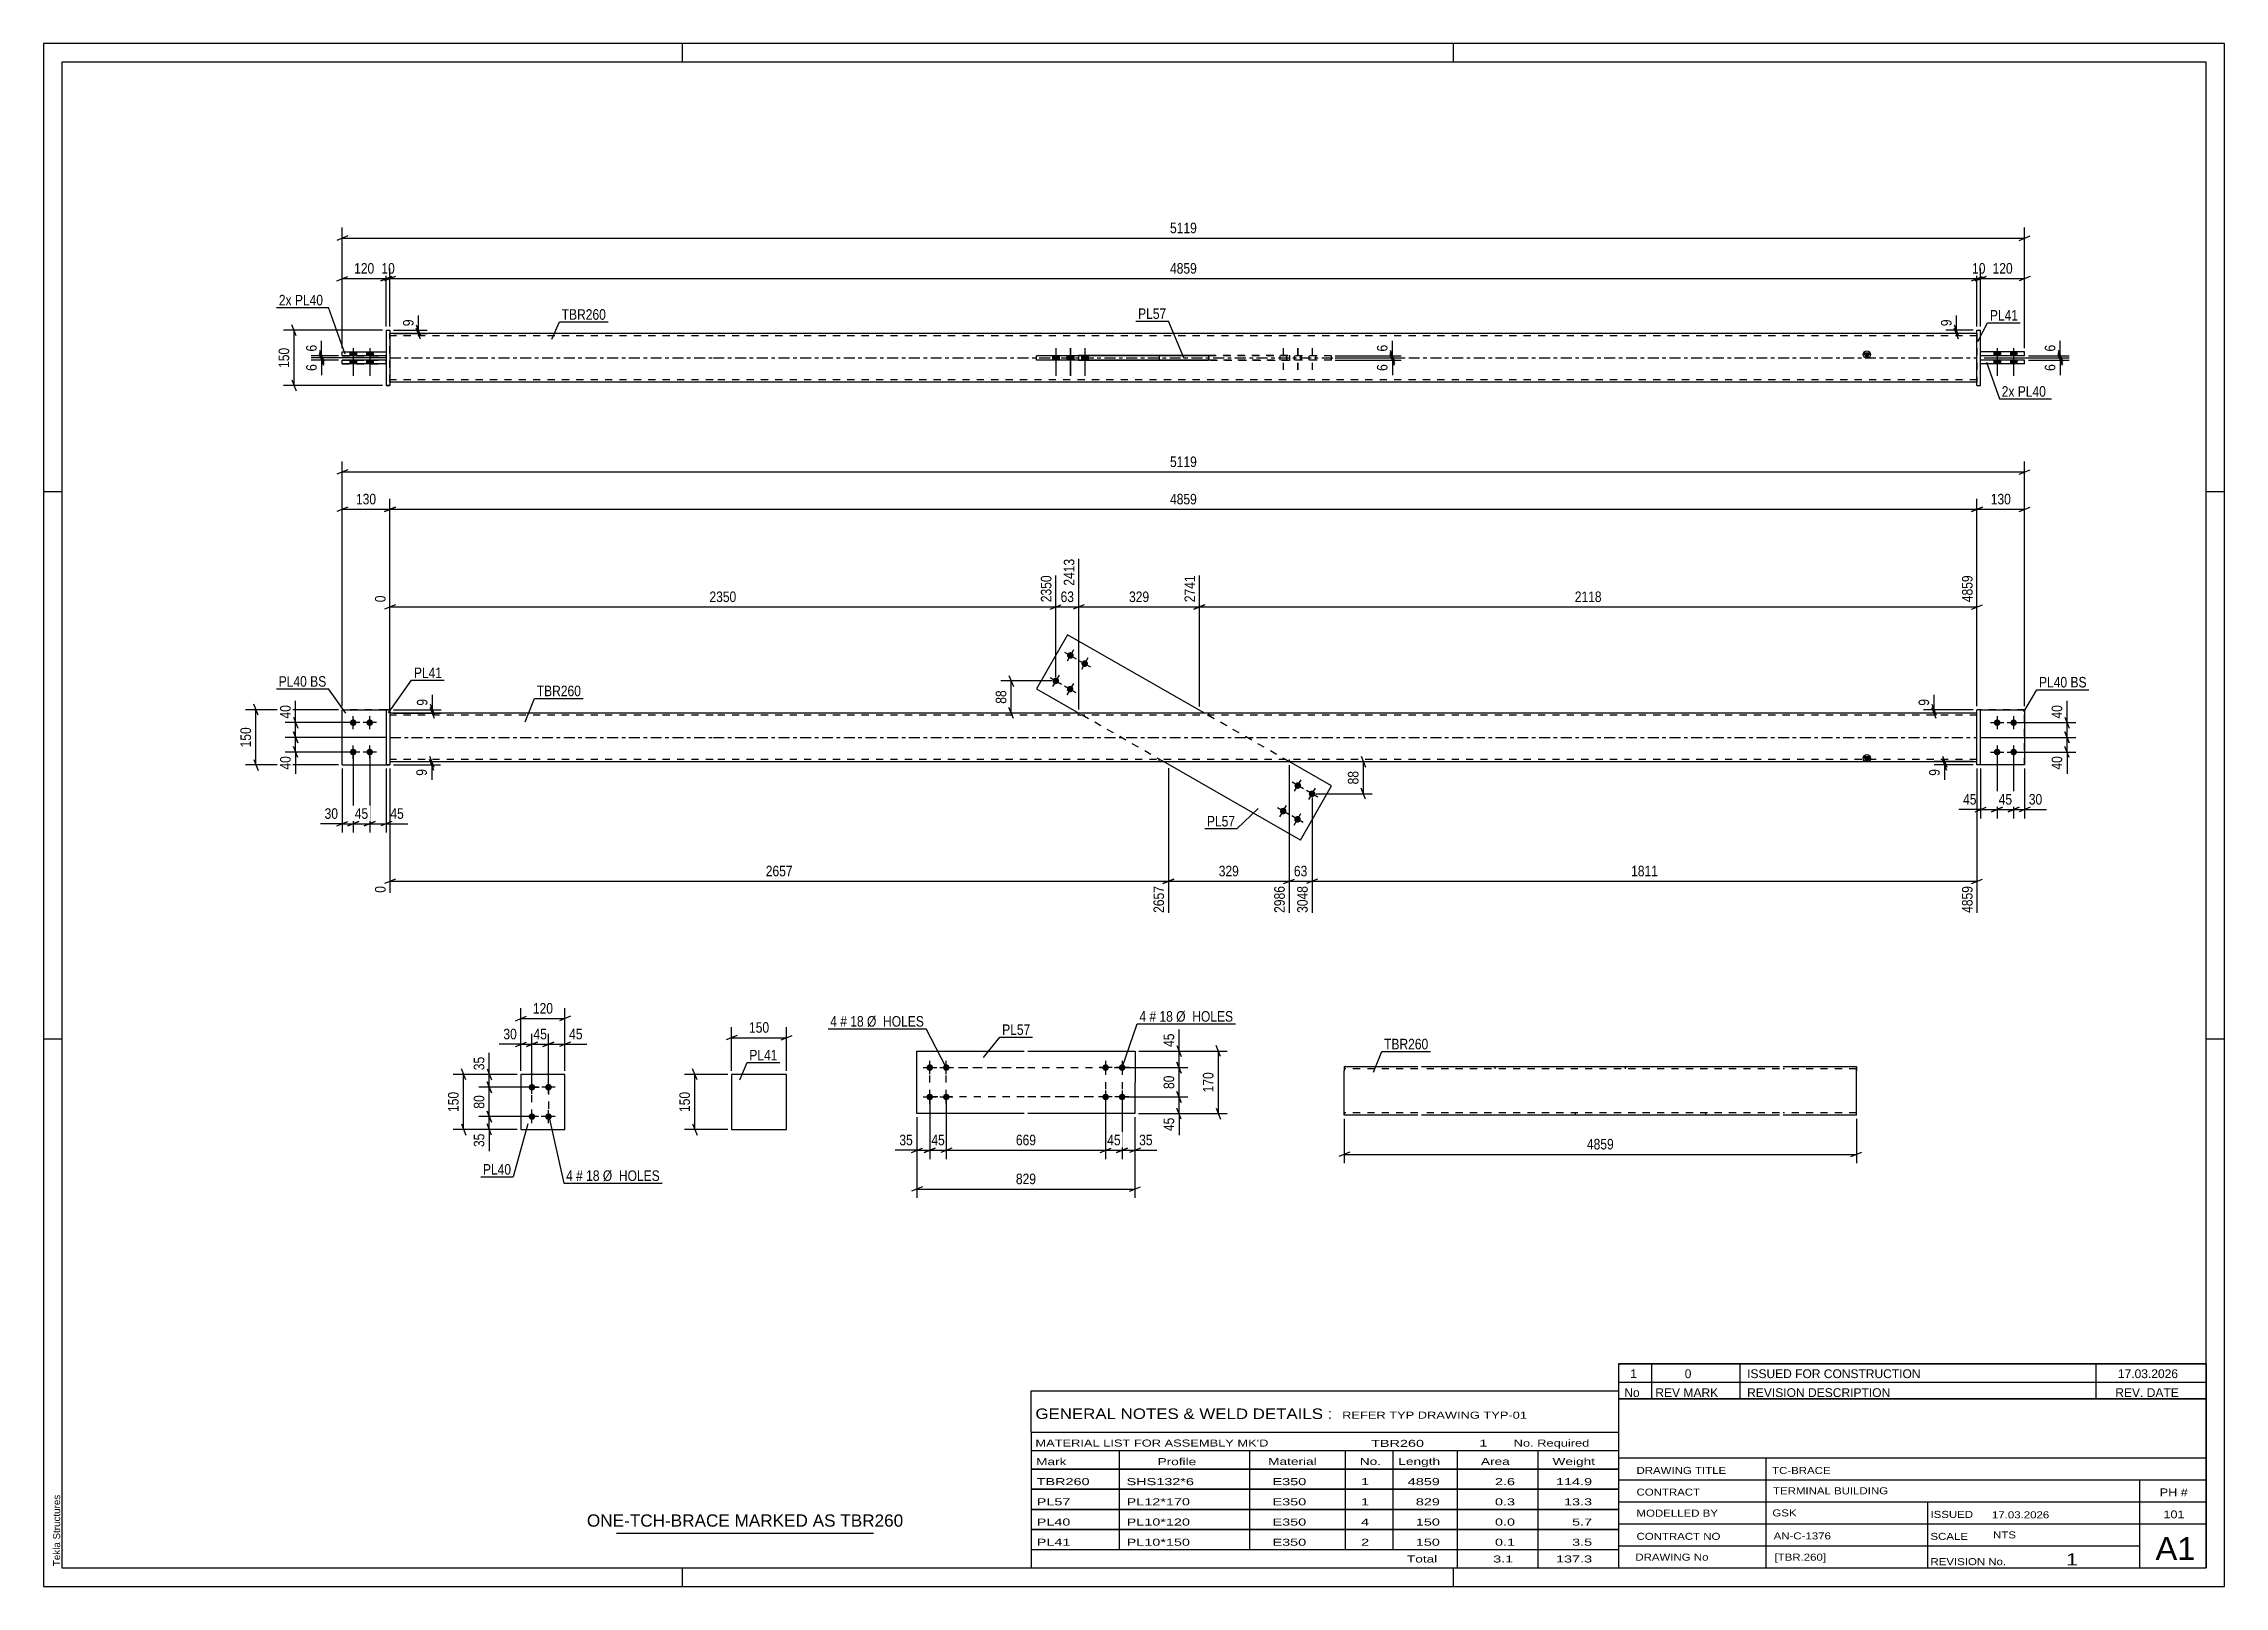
# Model space of a CAD drawing. Header units: millimetres. Extents: x 0 to 594, y 0 to 420.
import ezdxf

# ---------------------------------------------------------------- set-up
doc = ezdxf.new("R2010")
doc.units = ezdxf.units.MM
doc.linetypes.add('DXK_LINE_DOT2', pattern=[3.9198, 1.9599, -1.9599])
doc.linetypes.add('DXK_LINE_DOT3', pattern=[5.9187, 2.979, -0.9799, 0.9799, -0.9799])
doc.styles.add('Arial', font='ARIAL.TTF', dxfattribs={"height": 0.2})
doc.styles.add('Arial Narrow', font='ARIALN.TTF', dxfattribs={"height": 0.2})

# ---------------------------------------------------------------- blocks, each defined once
blk = doc.blocks.new('Unknown-581559774-1128')
at = {"color": 5, "linetype": 'Continuous'}
for p, q in [((594, 420), (0, 420)), ((0, 420), (0, 0)), ((174, 415), (174, 420)), ((384, 415), (384, 420)), ((594, 0), (594, 420)), ((589, 415), (5, 415)), ((5, 415), (5, 5)), ((589, 5), (589, 415)), ((5, 298), (0, 298)), ((594, 298), (589, 298)), ((5, 149), (0, 149)), ((594, 149), (589, 149)), ((0, 0), (594, 0)), ((5, 5), (589, 5)), ((174, 0), (174, 5)), ((384, 0), (384, 5))]:
    blk.add_line(p, q, dxfattribs=at)
at = {"color": 174, "linetype": 'Continuous', "style": 'Arial'}
blk.add_text('Tekla Structures', height=1.9102, rotation=90, dxfattribs=at).set_placement((4.5, 5.5))
blk = doc.blocks.new('Part-581559774-1360 - 1344')
at = {"color": 2, "linetype": 'Continuous'}
for p, q in [((237.87, 145.74), (267.07, 145.73)), ((237.87, 128.74), (237.87, 145.74)), ((268.07, 145.73), (297.28, 145.73)), ((297.28, 145.73), (297.27, 128.73)), ((267.07, 128.73), (237.87, 128.74)), ((297.27, 128.73), (268.07, 128.73))]:
    blk.add_line(p, q, dxfattribs=at)
blk = doc.blocks.new('Bolt-581559774-1393 - 1344')
at = {"linetype": 'Continuous'}
for points in [[(289.27, 140.33, -1), (289.27, 142.13, -1)], [(293.77, 140.33, -1), (293.77, 142.13, -1)], [(289.27, 132.33, -1), (289.27, 134.13, -1)], [(293.77, 132.33, -1), (293.77, 134.13, -1)]]:
    blk.add_hatch(color=1, dxfattribs=at).paths.add_polyline_path(points)
at = {"color": 1, "linetype": 'Continuous'}
for p, q in [((289.27, 143.03), (289.27, 139.43)), ((293.77, 143.03), (293.77, 139.43)), ((291.07, 141.23), (287.47, 141.23)), ((295.57, 141.23), (291.97, 141.23)), ((291.07, 133.23), (287.47, 133.23)), ((289.27, 135.03), (289.27, 131.43)), ((295.57, 133.23), (291.97, 133.23)), ((293.77, 135.03), (293.77, 131.43))]:
    blk.add_line(p, q, dxfattribs=at)
blk = doc.blocks.new('Bolt-581559774-1398 - 1344')
at = {"linetype": 'Continuous'}
for points in [[(241.37, 142.14, -1), (241.37, 140.34, -1)], [(245.87, 142.14, -1), (245.87, 140.34, -1)], [(241.37, 134.14, -1), (241.37, 132.34, -1)], [(245.87, 134.14, -1), (245.87, 132.34, -1)]]:
    blk.add_hatch(color=1, dxfattribs=at).paths.add_polyline_path(points)
at = {"color": 1, "linetype": 'Continuous'}
for p, q in [((241.37, 139.44), (241.37, 143.04)), ((245.87, 139.44), (245.87, 143.04)), ((239.57, 141.24), (243.17, 141.24)), ((244.07, 141.24), (247.67, 141.23)), ((239.57, 133.24), (243.17, 133.24)), ((241.37, 131.44), (241.37, 135.04)), ((244.07, 133.24), (247.67, 133.23)), ((245.87, 131.44), (245.87, 135.04))]:
    blk.add_line(p, q, dxfattribs=at)
blk = doc.blocks.new('Part-581559774-1555 - 1539')
at = {"color": 2, "linetype": 'Continuous'}
for p, q in [((130.01, 139.38), (130.01, 124.38)), ((142.01, 139.38), (130.01, 139.38)), ((142.01, 124.38), (142.01, 139.38)), ((130.01, 124.38), (142.01, 124.38))]:
    blk.add_line(p, q, dxfattribs=at)
blk = doc.blocks.new('Bolt-581559774-1560 - 1539')
at = {"linetype": 'Continuous'}
for points in [[(133.01, 134.98, -1), (133.01, 136.78, -1)], [(137.51, 134.98, -1), (137.51, 136.78, -1)], [(133.01, 126.98, -1), (133.01, 128.78, -1)], [(137.51, 126.98, -1), (137.51, 128.78, -1)]]:
    blk.add_hatch(color=1, dxfattribs=at).paths.add_polyline_path(points)
at = {"color": 1, "linetype": 'Continuous'}
for p, q in [((133.01, 134.08), (133.01, 137.68)), ((137.51, 134.08), (137.51, 137.68)), ((134.81, 135.88), (131.21, 135.88)), ((139.31, 135.88), (135.71, 135.88)), ((134.81, 127.88), (131.21, 127.88)), ((133.01, 126.08), (133.01, 129.68)), ((139.31, 127.88), (135.71, 127.88)), ((137.51, 126.08), (137.51, 129.68))]:
    blk.add_line(p, q, dxfattribs=at)
blk = doc.blocks.new('Part-581559774-1918 - 1907')
at = {"color": 2, "linetype": 'Continuous'}
for p, q in [((278.87, 259.09), (270.43, 244.33)), ((316.18, 237.74), (278.87, 259.09)), ((270.43, 244.33), (281.95, 237.74)), ((342.34, 203.19), (305.02, 224.54)), ((350.78, 217.94), (339.26, 224.54)), ((342.34, 203.19), (350.78, 217.94))]:
    blk.add_line(p, q, dxfattribs=at)
at = {"color": 7, "linetype": 'DXK_LINE_DOT2'}
for p, q in [((305.02, 224.54), (281.95, 237.74)), ((339.26, 224.54), (316.18, 237.74))]:
    blk.add_line(p, q, dxfattribs=at)
blk = doc.blocks.new('Bolt-581559774-1910 - 1907')
at = {"linetype": 'Continuous'}
for points in [[(341.16, 217.23, -1), (342.05, 218.79, -1)], [(345.06, 214.99, -1), (345.96, 216.56, -1)], [(337.18, 210.28, -1), (338.08, 211.85, -1)], [(341.09, 208.05, -1), (341.98, 209.61, -1)]]:
    blk.add_hatch(color=1, dxfattribs=at).paths.add_polyline_path(points)
at = {"color": 1, "linetype": 'Continuous'}
for p, q in [((343.17, 217.12), (340.04, 218.9)), ((340.71, 216.45), (342.5, 219.57)), ((347.07, 214.88), (343.95, 216.67)), ((344.62, 214.21), (346.4, 217.34)), ((339.19, 210.17), (336.07, 211.96)), ((336.74, 209.5), (338.52, 212.63)), ((343.1, 207.94), (339.97, 209.73)), ((340.64, 207.27), (342.43, 210.39))]:
    blk.add_line(p, q, dxfattribs=at)
blk = doc.blocks.new('Bolt-581559774-1911 - 1907')
at = {"linetype": 'Continuous'}
for points in [[(280.12, 254.23, -1), (279.22, 252.66, -1)], [(284.02, 251.99, -1), (283.13, 250.43, -1)], [(276.14, 247.28, -1), (275.25, 245.72, -1)], [(280.05, 245.05, -1), (279.16, 243.48, -1)]]:
    blk.add_hatch(color=1, dxfattribs=at).paths.add_polyline_path(points)
at = {"color": 1, "linetype": 'Continuous'}
for p, q in [((278.11, 254.34), (281.23, 252.55)), ((280.56, 255.01), (278.78, 251.88)), ((282.01, 252.1), (285.14, 250.32)), ((284.47, 252.77), (282.68, 249.65)), ((274.14, 247.39), (277.26, 245.61)), ((276.59, 248.06), (274.8, 244.94)), ((278.04, 245.16), (281.17, 243.37)), ((280.5, 245.83), (278.71, 242.7))]:
    blk.add_line(p, q, dxfattribs=at)
blk = doc.blocks.new('Bolt-581559774-1912 - 1907')
at = {"linetype": 'Continuous'}
for points in [[(84.33, 234.24), (84.14, 234.26), (83.96, 234.32), (83.8, 234.41), (83.66, 234.54), (83.55, 234.69), (83.47, 234.86), (83.43, 235.04), (83.43, 235.23), (83.47, 235.42), (83.55, 235.59), (83.66, 235.74), (83.8, 235.87), (83.96, 235.96), (84.14, 236.02), (84.33, 236.04), (84.51, 236.02), (84.69, 235.96), (84.85, 235.87), (84.99, 235.74), (85.1, 235.59), (85.18, 235.42), (85.22, 235.23), (85.22, 235.04), (85.18, 234.86), (85.1, 234.69), (84.99, 234.54), (84.85, 234.41), (84.69, 234.32), (84.51, 234.26)], [(88.83, 234.24), (88.64, 234.26), (88.46, 234.32), (88.3, 234.41), (88.16, 234.54), (88.05, 234.69), (87.97, 234.86), (87.93, 235.04), (87.93, 235.23), (87.97, 235.42), (88.05, 235.59), (88.16, 235.74), (88.3, 235.87), (88.46, 235.96), (88.64, 236.02), (88.83, 236.04), (89.01, 236.02), (89.19, 235.96), (89.35, 235.87), (89.49, 235.74), (89.6, 235.59), (89.68, 235.42), (89.72, 235.23), (89.72, 235.04), (89.68, 234.86), (89.6, 234.69), (89.49, 234.54), (89.35, 234.41), (89.19, 234.32), (89.01, 234.26)], [(84.33, 226.24), (84.14, 226.26), (83.96, 226.32), (83.8, 226.41), (83.66, 226.54), (83.55, 226.69), (83.47, 226.86), (83.43, 227.04), (83.43, 227.23), (83.47, 227.42), (83.55, 227.59), (83.66, 227.74), (83.8, 227.87), (83.96, 227.96), (84.14, 228.02), (84.33, 228.04), (84.51, 228.02), (84.69, 227.96), (84.85, 227.87), (84.99, 227.74), (85.1, 227.59), (85.18, 227.42), (85.22, 227.23), (85.22, 227.04), (85.18, 226.86), (85.1, 226.69), (84.99, 226.54), (84.85, 226.41), (84.69, 226.32), (84.51, 226.26)], [(88.83, 226.24), (88.64, 226.26), (88.46, 226.32), (88.3, 226.41), (88.16, 226.54), (88.05, 226.69), (87.97, 226.86), (87.93, 227.04), (87.93, 227.23), (87.97, 227.42), (88.05, 227.59), (88.16, 227.74), (88.3, 227.87), (88.46, 227.96), (88.64, 228.02), (88.83, 228.04), (89.01, 228.02), (89.19, 227.96), (89.35, 227.87), (89.49, 227.74), (89.6, 227.59), (89.68, 227.42), (89.72, 227.23), (89.72, 227.04), (89.68, 226.86), (89.6, 226.69), (89.49, 226.54), (89.35, 226.41), (89.19, 226.32), (89.01, 226.26)]]:
    blk.add_hatch(color=1, dxfattribs=at).paths.add_polyline_path(points)
at = {"color": 1, "linetype": 'Continuous'}
for p, q in [((86.13, 235.14), (82.53, 235.14)), ((84.33, 233.34), (84.33, 236.94)), ((90.63, 235.14), (87.03, 235.14)), ((88.83, 233.34), (88.83, 236.94)), ((86.13, 227.14), (82.53, 227.14)), ((84.33, 225.34), (84.33, 228.94)), ((90.63, 227.14), (87.03, 227.14)), ((88.83, 225.34), (88.83, 228.94))]:
    blk.add_line(p, q, dxfattribs=at)
blk = doc.blocks.new('Bolt-581559774-1913 - 1907')
at = {"linetype": 'Continuous'}
for points in [[(532.1, 236.04, -1), (532.1, 234.24, -1)], [(536.6, 236.04, -1), (536.6, 234.24, -1)], [(532.1, 228.04, -1), (532.1, 226.24, -1)], [(536.6, 228.04, -1), (536.6, 226.24, -1)]]:
    blk.add_hatch(color=1, dxfattribs=at).paths.add_polyline_path(points)
at = {"color": 1, "linetype": 'Continuous'}
for p, q in [((530.3, 235.14), (533.9, 235.14)), ((532.1, 236.94), (532.1, 233.34)), ((534.8, 235.14), (538.4, 235.14)), ((536.6, 236.94), (536.6, 233.34)), ((530.3, 227.14), (533.9, 227.14)), ((532.1, 228.94), (532.1, 225.34)), ((534.8, 227.14), (538.4, 227.14)), ((536.6, 228.94), (536.6, 225.34))]:
    blk.add_line(p, q, dxfattribs=at)
blk = doc.blocks.new('Part-581559774-1923 - 1907')
at = {"color": 2, "linetype": 'Continuous'}
for p, q in [((94.33, 238.64), (93.33, 238.64)), ((93.33, 238.64), (93.33, 223.64)), ((94.33, 238.64), (94.33, 238.64)), ((94.33, 238.64), (94.33, 223.64)), ((93.33, 223.64), (94.33, 223.64))]:
    blk.add_line(p, q, dxfattribs=at)
at = {"color": 7, "linetype": 'DXK_LINE_DOT2'}
for p, q in [((93.33, 238.64), (94.33, 238.64)), ((94.33, 223.64), (93.33, 223.64))]:
    blk.add_line(p, q, dxfattribs=at)
blk = doc.blocks.new('Part-581559774-1928 - 1907')
at = {"color": 7, "linetype": 'DXK_LINE_DOT2'}
for p, q in [((81.33, 223.64), (81.33, 238.64)), ((81.33, 238.64), (93.33, 238.64)), ((93.33, 238.64), (81.33, 238.64)), ((93.33, 238.64), (93.33, 223.64)), ((81.33, 223.64), (81.33, 223.64)), ((81.33, 223.64), (93.33, 223.64)), ((81.33, 223.64), (93.33, 223.64)), ((93.33, 223.64), (93.33, 223.64))]:
    blk.add_line(p, q, dxfattribs=at)
blk = doc.blocks.new('Part-581559774-1933 - 1907')
at = {"color": 2, "linetype": 'Continuous'}
for p, q in [((81.33, 223.64), (81.33, 238.64)), ((81.33, 238.64), (93.33, 238.64)), ((81.33, 223.64), (81.33, 223.64)), ((81.33, 223.64), (93.33, 223.64))]:
    blk.add_line(p, q, dxfattribs=at)
at = {"color": 7, "linetype": 'DXK_LINE_DOT2'}
for p, q in [((93.33, 238.64), (81.33, 238.64)), ((93.33, 238.64), (93.33, 223.64)), ((81.33, 223.64), (81.33, 223.64)), ((81.33, 223.64), (93.33, 223.64)), ((93.33, 223.64), (93.33, 223.64))]:
    blk.add_line(p, q, dxfattribs=at)
blk = doc.blocks.new('Part-581559774-1943 - 1907')
at = {"linetype": 'Continuous'}
blk.add_hatch(color=2, dxfattribs=at).paths.add_polyline_path([(496.6, 224.54), (495.8, 225.94), (497.4, 225.94)])
at = {"color": 2, "linetype": 'Continuous'}
for p, q in [((182.33, 237.74), (94.33, 237.74)), ((526.6, 237.74), (182.43, 237.74)), ((496.6, 224.54), (495.8, 225.94)), ((495.8, 225.94), (497.4, 225.94)), ((497.4, 225.94), (496.6, 224.54)), ((94.33, 224.54), (182.33, 224.54)), ((182.43, 224.54), (526.6, 224.54))]:
    blk.add_line(p, q, dxfattribs=at)
at = {"color": 7, "linetype": 'DXK_LINE_DOT2'}
for p, q in [((94.33, 237.74), (94.33, 224.54)), ((281.85, 237.74), (281.85, 237.14)), ((317.33, 237.74), (317.33, 237.14)), ((526.6, 224.54), (526.6, 237.74)), ((182.33, 237.14), (94.33, 237.14)), ((526.6, 237.14), (182.43, 237.14)), ((182.33, 225.14), (94.33, 225.14)), ((526.6, 225.14), (182.43, 225.14)), ((303.87, 224.54), (303.87, 225.14)), ((339.36, 224.54), (339.36, 225.14))]:
    blk.add_line(p, q, dxfattribs=at)
at = {"color": 7, "linetype": 'DXK_LINE_DOT3'}
for p, q in [((94.33, 231.14), (182.33, 231.14)), ((182.43, 231.14), (526.6, 231.14))]:
    blk.add_line(p, q, dxfattribs=at)
at = {"color": 2, "linetype": 'Continuous'}
blk.add_circle((496.6, 225.44), 1, dxfattribs=at)
blk = doc.blocks.new('Part-581559774-1948 - 1907')
at = {"color": 2, "linetype": 'Continuous'}
for p, q in [((527.6, 238.64), (539.6, 238.64)), ((539.6, 238.64), (539.6, 223.64)), ((539.6, 223.64), (527.6, 223.64))]:
    blk.add_line(p, q, dxfattribs=at)
at = {"color": 7, "linetype": 'DXK_LINE_DOT2'}
blk.add_line((527.6, 223.64), (527.6, 238.64), dxfattribs=at)
blk = doc.blocks.new('Part-581559774-1953 - 1907')
at = {"color": 7, "linetype": 'DXK_LINE_DOT2'}
for p, q in [((539.6, 238.64), (527.6, 238.64)), ((527.6, 223.64), (527.6, 238.64)), ((539.6, 223.64), (539.6, 238.64)), ((539.6, 223.64), (527.6, 223.64))]:
    blk.add_line(p, q, dxfattribs=at)
blk = doc.blocks.new('Part-581559774-1954 - 1907')
at = {"color": 2, "linetype": 'Continuous'}
for p, q in [((527.6, 238.64), (526.6, 238.64)), ((526.6, 223.64), (526.6, 238.64)), ((527.6, 223.64), (527.6, 238.64)), ((527.6, 223.64), (526.6, 223.64))]:
    blk.add_line(p, q, dxfattribs=at)
blk = doc.blocks.new('Bolt-581559774-2355 - 2348')
at = {"linetype": 'Continuous'}
for points in [[(83.43, 335.05), (85.23, 335.05), (85.23, 336.05), (83.43, 336.05)], [(83.43, 335.05), (85.23, 335.05), (85.23, 336.05), (83.43, 336.05)], [(83.43, 332.85), (85.23, 332.85), (85.23, 333.85), (83.43, 333.85)], [(83.43, 332.85), (85.23, 332.85), (85.23, 333.85), (83.43, 333.85)], [(87.93, 335.05), (89.73, 335.05), (89.73, 336.05), (87.93, 336.05)], [(87.93, 335.05), (89.73, 335.05), (89.73, 336.05), (87.93, 336.05)], [(87.93, 332.85), (89.73, 332.85), (89.73, 333.85), (87.93, 333.85)], [(87.93, 332.85), (89.73, 332.85), (89.73, 333.85), (87.93, 333.85)]]:
    blk.add_hatch(color=1, dxfattribs=at).paths.add_polyline_path(points)
at = {"color": 1, "linetype": 'Continuous'}
for p, q in [((83.43, 336.05), (83.43, 335.05)), ((83.43, 336.05), (83.43, 335.05)), ((83.43, 333.85), (83.43, 332.85)), ((83.43, 333.85), (83.43, 332.85)), ((84.33, 337.05), (84.33, 329.55)), ((84.33, 337.05), (84.33, 329.55)), ((85.23, 336.05), (85.23, 335.05)), ((85.23, 336.05), (85.23, 335.05)), ((85.23, 333.85), (85.23, 332.85)), ((85.23, 333.85), (85.23, 332.85)), ((87.93, 336.05), (87.93, 335.05)), ((87.93, 336.05), (87.93, 335.05)), ((87.93, 333.85), (87.93, 332.85)), ((87.93, 333.85), (87.93, 332.85)), ((88.83, 337.05), (88.83, 329.55)), ((88.83, 337.05), (88.83, 329.55)), ((89.73, 336.05), (89.73, 335.05)), ((89.73, 336.05), (89.73, 335.05)), ((89.73, 333.85), (89.73, 332.85)), ((89.73, 333.85), (89.73, 332.85))]:
    blk.add_line(p, q, dxfattribs=at)
blk = doc.blocks.new('Part-581559774-2362 - 2348')
at = {"color": 2, "linetype": 'Continuous'}
for p, q in [((81.33, 335.05), (81.33, 336.05)), ((81.33, 336.05), (93.33, 336.05)), ((81.33, 335.05), (81.33, 335.05)), ((93.33, 335.05), (81.33, 335.05)), ((93.33, 336.05), (93.33, 335.05)), ((93.33, 335.05), (93.33, 335.05))]:
    blk.add_line(p, q, dxfattribs=at)
at = {"color": 7, "linetype": 'DXK_LINE_DOT2'}
for p, q in [((81.33, 336.05), (93.33, 336.05)), ((81.33, 335.05), (93.33, 335.05))]:
    blk.add_line(p, q, dxfattribs=at)
blk = doc.blocks.new('Part-581559774-2354 - 2348')
at = {"color": 2, "linetype": 'Continuous'}
for p, q in [((270.43, 333.85), (270.43, 335.05)), ((317.33, 335.05), (270.43, 335.05)), ((317.33, 333.85), (270.43, 333.85)), ((278.87, 333.85), (278.87, 335.05))]:
    blk.add_line(p, q, dxfattribs=at)
at = {"color": 7, "linetype": 'DXK_LINE_DOT2'}
for p, q in [((350.78, 335.05), (317.33, 335.05)), ((350.78, 333.85), (317.33, 333.85)), ((342.34, 333.85), (342.34, 335.05)), ((350.78, 333.85), (350.78, 335.05))]:
    blk.add_line(p, q, dxfattribs=at)
blk = doc.blocks.new('Bolt-581559774-2356 - 2348')
at = {"linetype": 'Continuous'}
for points in [[(533, 336.05), (531.2, 336.05), (531.2, 335.05), (533, 335.05)], [(533, 336.05), (531.2, 336.05), (531.2, 335.05), (533, 335.05)], [(533, 333.85), (531.2, 333.85), (531.2, 332.85), (533, 332.85)], [(533, 333.85), (531.2, 333.85), (531.2, 332.85), (533, 332.85)], [(537.5, 336.05), (535.7, 336.05), (535.7, 335.05), (537.5, 335.05)], [(537.5, 336.05), (535.7, 336.05), (535.7, 335.05), (537.5, 335.05)], [(537.5, 333.85), (535.7, 333.85), (535.7, 332.85), (537.5, 332.85)], [(537.5, 333.85), (535.7, 333.85), (535.7, 332.85), (537.5, 332.85)]]:
    blk.add_hatch(color=1, dxfattribs=at).paths.add_polyline_path(points)
at = {"color": 1, "linetype": 'Continuous'}
for p, q in [((531.2, 336.05), (531.2, 335.05)), ((531.2, 336.05), (531.2, 335.05)), ((531.2, 333.85), (531.2, 332.85)), ((531.2, 333.85), (531.2, 332.85)), ((532.1, 337.05), (532.1, 329.55)), ((532.1, 337.05), (532.1, 329.55)), ((533, 336.05), (533, 335.05)), ((533, 336.05), (533, 335.05)), ((533, 333.85), (533, 332.85)), ((533, 333.85), (533, 332.85)), ((535.7, 336.05), (535.7, 335.05)), ((535.7, 336.05), (535.7, 335.05)), ((535.7, 333.85), (535.7, 332.85)), ((535.7, 333.85), (535.7, 332.85)), ((536.6, 337.05), (536.6, 329.55)), ((536.6, 337.05), (536.6, 329.55)), ((537.5, 336.05), (537.5, 335.05)), ((537.5, 336.05), (537.5, 335.05)), ((537.5, 333.85), (537.5, 332.85)), ((537.5, 333.85), (537.5, 332.85))]:
    blk.add_line(p, q, dxfattribs=at)
blk = doc.blocks.new('Part-581559774-2357 - 2348')
at = {"color": 2, "linetype": 'Continuous'}
for p, q in [((93.33, 341.95), (94.33, 341.95)), ((93.33, 341.95), (93.33, 326.95)), ((94.33, 341.95), (94.33, 341.95)), ((94.33, 341.95), (94.33, 326.95)), ((94.33, 326.95), (93.33, 326.95)), ((93.33, 326.95), (93.33, 326.95))]:
    blk.add_line(p, q, dxfattribs=at)
at = {"color": 7, "linetype": 'DXK_LINE_DOT2'}
for p, q in [((93.33, 341.95), (94.33, 341.95)), ((93.33, 326.95), (94.33, 326.95)), ((93.33, 326.95), (93.33, 326.95))]:
    blk.add_line(p, q, dxfattribs=at)
blk = doc.blocks.new('Part-581559774-2367 - 2348')
at = {"color": 2, "linetype": 'Continuous'}
for p, q in [((81.33, 332.85), (81.33, 333.85)), ((93.33, 333.85), (81.33, 333.85)), ((81.33, 332.85), (81.33, 332.85)), ((93.33, 332.85), (81.33, 332.85)), ((93.33, 332.85), (93.33, 333.85)), ((93.33, 332.85), (93.33, 332.85))]:
    blk.add_line(p, q, dxfattribs=at)
at = {"color": 7, "linetype": 'DXK_LINE_DOT2'}
for p, q in [((81.33, 333.85), (93.33, 333.85)), ((81.33, 332.85), (93.33, 332.85))]:
    blk.add_line(p, q, dxfattribs=at)
blk = doc.blocks.new('Part-581559774-2372 - 2348')
at = {"color": 2, "linetype": 'Continuous'}
for p, q in [((526.6, 326.95), (526.6, 341.95)), ((526.6, 341.95), (527.6, 341.95)), ((527.6, 326.95), (527.6, 341.95)), ((526.6, 326.95), (527.6, 326.95))]:
    blk.add_line(p, q, dxfattribs=at)
blk = doc.blocks.new('Part-581559774-2377 - 2348')
at = {"color": 2, "linetype": 'Continuous'}
for p, q in [((539.6, 336.05), (527.6, 336.05)), ((527.6, 335.05), (527.6, 336.05)), ((539.6, 335.05), (527.6, 335.05)), ((539.6, 335.05), (539.6, 336.05))]:
    blk.add_line(p, q, dxfattribs=at)
blk = doc.blocks.new('Part-581559774-2382 - 2348')
at = {"color": 2, "linetype": 'Continuous'}
for p, q in [((539.6, 333.85), (527.6, 333.85)), ((527.6, 332.85), (527.6, 333.85)), ((539.6, 332.85), (527.6, 332.85)), ((539.6, 332.85), (539.6, 333.85))]:
    blk.add_line(p, q, dxfattribs=at)
blk = doc.blocks.new('Part-581559774-2387 - 2348')
at = {"linetype": 'Continuous'}
blk.add_hatch(color=2, dxfattribs=at).paths.add_polyline_path([(496.6, 334.45), (495.8, 335.85), (497.4, 335.85)])
at = {"color": 2, "linetype": 'Continuous'}
for p, q in [((182.33, 341.05), (94.33, 341.05)), ((526.6, 341.05), (182.43, 341.05)), ((281.85, 335.15), (281.85, 335.05)), ((281.85, 335.15), (317.33, 335.15)), ((281.85, 333.75), (281.85, 333.85)), ((317.33, 333.75), (281.85, 333.75)), ((303.87, 335.15), (303.87, 335.05)), ((303.87, 333.75), (303.87, 333.85)), ((317.33, 335.15), (317.33, 333.75)), ((496.6, 334.45), (495.8, 335.85)), ((495.8, 335.85), (497.4, 335.85)), ((497.4, 335.85), (496.6, 334.45)), ((182.33, 327.85), (94.33, 327.85)), ((526.6, 327.85), (182.43, 327.85))]:
    blk.add_line(p, q, dxfattribs=at)
at = {"color": 7, "linetype": 'DXK_LINE_DOT2'}
for p, q in [((94.33, 327.85), (94.33, 341.05)), ((182.33, 340.45), (94.33, 340.45)), ((526.6, 340.45), (182.43, 340.45)), ((526.6, 341.05), (526.6, 327.85)), ((281.85, 335.05), (281.85, 333.75)), ((303.87, 335.05), (303.87, 333.75)), ((317.33, 335.15), (339.36, 335.15)), ((339.36, 333.75), (317.33, 333.75)), ((339.36, 335.15), (339.36, 333.75)), ((182.33, 328.45), (94.33, 328.45)), ((526.6, 328.45), (182.43, 328.45))]:
    blk.add_line(p, q, dxfattribs=at)
at = {"color": 7, "linetype": 'DXK_LINE_DOT3'}
for p, q in [((94.33, 334.45), (182.33, 334.45)), ((182.43, 334.45), (526.6, 334.45))]:
    blk.add_line(p, q, dxfattribs=at)
at = {"color": 2, "linetype": 'Continuous'}
blk.add_circle((496.6, 335.35), 1, dxfattribs=at)
blk = doc.blocks.new('Bolt-581559774-2393 - 2348')
at = {"linetype": 'Continuous'}
for points in [[(276.6, 335.05), (274.8, 335.05), (274.8, 333.85), (276.6, 333.85)], [(280.5, 335.05), (278.7, 335.05), (278.7, 333.85), (280.5, 333.85)], [(280.57, 335.05), (278.77, 335.05), (278.77, 333.85), (280.57, 333.85)], [(284.48, 335.05), (282.68, 335.05), (282.68, 333.85), (284.48, 333.85)]]:
    blk.add_hatch(color=1, dxfattribs=at).paths.add_polyline_path(points)
at = {"color": 1, "linetype": 'Continuous'}
for p, q in [((274.8, 335.05), (274.8, 333.85)), ((275.7, 337.05), (275.7, 329.55)), ((276.6, 335.05), (276.6, 333.85)), ((278.7, 335.05), (278.7, 333.85)), ((278.77, 335.05), (278.77, 333.85)), ((279.6, 337.05), (279.6, 329.55)), ((279.67, 337.05), (279.67, 329.55)), ((280.5, 335.05), (280.5, 333.85)), ((280.57, 335.05), (280.57, 333.85)), ((282.68, 335.05), (282.68, 333.85)), ((283.58, 337.05), (283.58, 329.55)), ((284.48, 335.05), (284.48, 333.85))]:
    blk.add_line(p, q, dxfattribs=at)
blk = doc.blocks.new('Bolt-581559774-2394 - 2348')
at = {"color": 1, "linetype": 'DXK_LINE_DOT2'}
for p, q in [((336.73, 335.05), (336.73, 333.85)), ((337.63, 337.05), (337.63, 329.55)), ((338.53, 335.05), (338.53, 333.85)), ((340.64, 335.05), (340.64, 333.85)), ((340.7, 335.05), (340.7, 333.85)), ((341.54, 337.05), (341.54, 329.55)), ((341.6, 337.05), (341.6, 329.55)), ((342.44, 335.05), (342.44, 333.85)), ((342.5, 335.05), (342.5, 333.85)), ((344.61, 335.05), (344.61, 333.85)), ((345.51, 337.05), (345.51, 329.55)), ((346.41, 335.05), (346.41, 333.85))]:
    blk.add_line(p, q, dxfattribs=at)
blk = doc.blocks.new('Part-581559774-1515 - 1499')
at = {"color": 2, "linetype": 'Continuous'}
for p, q in [((202.38, 139.38), (187.38, 139.38)), ((187.38, 139.38), (187.38, 124.38)), ((202.38, 124.38), (202.38, 139.38)), ((187.38, 124.38), (202.38, 124.38))]:
    blk.add_line(p, q, dxfattribs=at)
blk = doc.blocks.new('Part-581559774-1241 - 1223')
at = {"color": 2, "linetype": 'Continuous'}
for p, q in [((354.28, 141.51), (354.28, 140.31)), ((354.28, 141.51), (374.28, 141.51)), ((354.28, 129.05), (354.28, 140.31)), ((375.28, 141.51), (472.78, 141.51)), ((473.78, 141.51), (493.78, 141.51)), ((493.78, 141.51), (493.78, 141.41)), ((493.78, 141.41), (493.78, 140.31)), ((493.78, 128.31), (493.78, 140.31)), ((354.28, 128.4), (354.28, 129.05)), ((354.28, 128.31), (354.28, 128.4)), ((374.28, 128.31), (354.28, 128.31)), ((472.78, 128.31), (375.28, 128.31)), ((493.78, 128.31), (473.78, 128.31))]:
    blk.add_line(p, q, dxfattribs=at)
at = {"color": 7, "linetype": 'DXK_LINE_DOT2'}
for p, q in [((374.28, 140.91), (354.28, 140.91)), ((472.78, 140.91), (375.28, 140.91)), ((395.28, 141.51), (395.28, 140.91)), ((430.76, 141.51), (430.76, 140.91)), ((493.78, 140.91), (473.78, 140.91)), ((493.78, 140.31), (493.78, 141.15)), ((354.28, 129.05), (354.28, 128.66)), ((354.28, 128.91), (354.28, 128.95)), ((374.28, 128.91), (354.28, 128.91)), ((472.78, 128.91), (375.28, 128.91)), ((417.3, 128.31), (417.3, 128.91)), ((452.78, 128.31), (452.78, 128.91)), ((493.78, 128.91), (473.78, 128.91)), ((493.78, 128.91), (493.78, 128.95))]:
    blk.add_line(p, q, dxfattribs=at)
blk = doc.blocks.new('Rectangle-581559774-1475 - 1344')
at = {"color": 1, "linetype": 'DXK_LINE_DOT2'}
for p, q in [((241.37, 141.24), (267.07, 141.23)), ((241.37, 133.24), (241.37, 141.24)), ((268.07, 141.23), (293.77, 141.23)), ((293.77, 141.23), (293.77, 133.23)), ((267.07, 133.23), (241.37, 133.24)), ((293.77, 133.23), (268.07, 133.23))]:
    blk.add_line(p, q, dxfattribs=at)
blk = doc.blocks.new('Rectangle-581559774-1675 - 1539')
at = {"color": 1, "linetype": 'DXK_LINE_DOT2'}
blk.add_lwpolyline([(133.01, 135.88), (137.51, 135.88), (137.51, 127.88), (133.01, 127.88), (133.01, 135.88)], close=True, dxfattribs=at)
blk = doc.blocks.new('Rectangle-581559774-1486 - 1344')
at = {"color": 1, "linetype": 'DXK_LINE_DOT2'}
for p, q in [((245.87, 141.24), (267.07, 141.23)), ((245.87, 133.24), (245.87, 141.24)), ((268.07, 141.23), (289.27, 141.23)), ((289.27, 141.23), (289.27, 133.23)), ((267.07, 133.23), (245.87, 133.24)), ((289.27, 133.23), (268.07, 133.23))]:
    blk.add_line(p, q, dxfattribs=at)
blk = doc.blocks.new('StraightDimension-581559774-1424 - 1344')
at = {"color": 7, "linetype": 'Continuous'}
for p, q in [((241.37, 132.24), (241.37, 116.34)), ((245.87, 132.24), (245.87, 116.34)), ((239.87, 118.14), (242.87, 119.34)), ((247.37, 119.34), (244.37, 118.14)), ((241.37, 118.74), (245.87, 118.74))]:
    blk.add_line(p, q, dxfattribs=at)
at = {"color": 0}
blk.add_wipeout([(246.05, 119.49), (246.05, 123.69), (241.2, 123.69), (241.2, 119.49)], dxfattribs=at)
at = {"color": 3, "style": 'Arial Narrow'}
blk.add_text('45', height=2.863, dxfattribs=at).set_placement((241.8, 120.09))
blk = doc.blocks.new('StraightDimension-581559774-1453 - 1344')
at = {"color": 7, "linetype": 'Continuous'}
for p, q in [((294.77, 133.23), (311.68, 133.23)), ((308.68, 134.73), (309.88, 131.73)), ((309.28, 128.73), (309.28, 133.23)), ((298.27, 128.73), (311.68, 128.73)), ((309.88, 127.23), (308.68, 130.23))]:
    blk.add_line(p, q, dxfattribs=at)
at = {"color": 0}
blk.add_wipeout([(308.53, 128.2), (304.33, 128.2), (304.33, 123.35), (308.53, 123.35)], dxfattribs=at)
at = {"color": 7, "linetype": 'Continuous'}
blk.add_line((309.28, 128.73), (309.28, 122.82), dxfattribs=at)
blk.add_line((309.28, 128.73), (309.28, 122.82), dxfattribs=at)
at = {"color": 3, "style": 'Arial Narrow'}
blk.add_text('45', height=2.863, rotation=90.00021, dxfattribs=at).set_placement((307.93, 123.95))
blk = doc.blocks.new('StraightDimension-581559774-1401 - 1344')
at = {"color": 7, "linetype": 'Continuous'}
for p, q in [((293.77, 132.23), (293.77, 116.34)), ((297.27, 127.73), (297.27, 116.34)), ((292.27, 118.14), (295.27, 119.34)), ((298.77, 119.34), (295.77, 118.14)), ((293.77, 118.74), (297.27, 118.74))]:
    blk.add_line(p, q, dxfattribs=at)
at = {"color": 0}
blk.add_wipeout([(302.65, 119.49), (302.65, 123.69), (297.8, 123.69), (297.8, 119.49)], dxfattribs=at)
at = {"color": 7, "linetype": 'Continuous'}
blk.add_line((297.27, 118.74), (303.18, 118.74), dxfattribs=at)
blk.add_line((297.27, 118.74), (303.18, 118.74), dxfattribs=at)
at = {"color": 3, "style": 'Arial Narrow'}
blk.add_text('35', height=2.863, dxfattribs=at).set_placement((298.4, 120.09))
blk = doc.blocks.new('StraightDimension-581559774-1407 - 1344')
at = {"color": 7, "linetype": 'Continuous'}
for p, q in [((289.27, 132.23), (289.27, 116.34)), ((293.77, 132.23), (293.77, 116.34)), ((287.77, 118.14), (290.77, 119.34)), ((295.27, 119.34), (292.27, 118.14)), ((289.27, 118.74), (293.77, 118.74))]:
    blk.add_line(p, q, dxfattribs=at)
at = {"color": 0}
blk.add_wipeout([(293.95, 119.49), (293.95, 123.69), (289.1, 123.69), (289.1, 119.49)], dxfattribs=at)
at = {"color": 3, "style": 'Arial Narrow'}
blk.add_text('45', height=2.863, dxfattribs=at).set_placement((289.7, 120.09))
blk = doc.blocks.new('StraightDimension-581559774-1415 - 1344')
at = {"color": 7, "linetype": 'Continuous'}
for p, q in [((245.87, 132.24), (245.87, 116.34)), ((289.27, 132.23), (289.27, 116.34)), ((247.37, 119.34), (244.37, 118.14)), ((287.77, 118.14), (290.77, 119.34)), ((245.87, 118.74), (289.27, 118.74))]:
    blk.add_line(p, q, dxfattribs=at)
at = {"color": 0}
blk.add_wipeout([(270.92, 119.49), (270.92, 123.69), (264.23, 123.69), (264.23, 119.49)], dxfattribs=at)
at = {"color": 3, "style": 'Arial Narrow'}
blk.add_text('669', height=2.863, dxfattribs=at).set_placement((264.83, 120.09))
blk = doc.blocks.new('StraightDimension-581559774-1432 - 1344')
at = {"color": 7, "linetype": 'Continuous'}
for p, q in [((241.37, 132.24), (241.37, 116.34)), ((237.87, 127.74), (237.87, 116.34)), ((236.37, 118.14), (239.37, 119.34)), ((242.87, 119.34), (239.87, 118.14)), ((237.87, 118.74), (241.37, 118.74))]:
    blk.add_line(p, q, dxfattribs=at)
at = {"color": 0}
blk.add_wipeout([(237.35, 119.49), (237.35, 123.69), (232.49, 123.69), (232.49, 119.49)], dxfattribs=at)
at = {"color": 7, "linetype": 'Continuous'}
blk.add_line((237.87, 118.74), (231.97, 118.74), dxfattribs=at)
blk.add_line((237.87, 118.74), (231.97, 118.74), dxfattribs=at)
at = {"color": 3, "style": 'Arial Narrow'}
blk.add_text('35', height=2.863, dxfattribs=at).set_placement((233.09, 120.09))
blk = doc.blocks.new('StraightDimension-581559774-1439 - 1344')
at = {"color": 7, "linetype": 'Continuous'}
for p, q in [((298.28, 145.73), (322.38, 145.73)), ((320.58, 144.23), (319.38, 147.23)), ((319.98, 128.73), (319.98, 145.73)), ((298.27, 128.73), (322.38, 128.73)), ((319.38, 130.23), (320.58, 127.23))]:
    blk.add_line(p, q, dxfattribs=at)
at = {"color": 0}
blk.add_wipeout([(319.23, 140.57), (315.03, 140.57), (315.03, 133.89), (319.23, 133.89)], dxfattribs=at)
at = {"color": 3, "style": 'Arial Narrow'}
blk.add_text('170', height=2.863, rotation=90.00021, dxfattribs=at).set_placement((318.63, 134.49))
blk = doc.blocks.new('StraightDimension-581559774-1448 - 1344')
at = {"color": 7, "linetype": 'Continuous'}
for p, q in [((237.87, 127.74), (237.87, 105.75)), ((297.27, 127.73), (297.27, 105.75)), ((239.37, 108.75), (236.37, 107.55)), ((237.87, 108.15), (297.27, 108.15)), ((295.77, 107.55), (298.77, 108.75))]:
    blk.add_line(p, q, dxfattribs=at)
at = {"color": 0}
blk.add_wipeout([(270.92, 108.9), (270.92, 113.1), (264.23, 113.1), (264.23, 108.9)], dxfattribs=at)
at = {"color": 3, "style": 'Arial Narrow'}
blk.add_text('829', height=2.863, dxfattribs=at).set_placement((264.83, 109.5))
blk = doc.blocks.new('StraightDimension-581559774-1459 - 1344')
at = {"color": 7, "linetype": 'Continuous'}
for p, q in [((308.68, 142.73), (309.88, 139.73)), ((294.77, 141.23), (311.68, 141.23)), ((309.28, 133.23), (309.28, 141.23)), ((294.77, 133.23), (311.68, 133.23)), ((309.88, 131.73), (308.68, 134.73))]:
    blk.add_line(p, q, dxfattribs=at)
at = {"color": 0}
blk.add_wipeout([(308.53, 139.66), (304.33, 139.66), (304.33, 134.8), (308.53, 134.8)], dxfattribs=at)
at = {"color": 3, "style": 'Arial Narrow'}
blk.add_text('80', height=2.863, rotation=90.00021, dxfattribs=at).set_placement((307.93, 135.4))
blk = doc.blocks.new('StraightDimension-581559774-1467 - 1344')
at = {"color": 7, "linetype": 'Continuous'}
for p, q in [((298.28, 145.73), (311.68, 145.73)), ((308.68, 147.23), (309.88, 144.23)), ((309.88, 139.73), (308.68, 142.73)), ((309.28, 141.23), (309.28, 145.73)), ((294.77, 141.23), (311.68, 141.23))]:
    blk.add_line(p, q, dxfattribs=at)
at = {"color": 0}
blk.add_wipeout([(308.53, 151.11), (304.33, 151.11), (304.33, 146.25), (308.53, 146.25)], dxfattribs=at)
at = {"color": 7, "linetype": 'Continuous'}
blk.add_line((309.28, 145.73), (309.28, 151.63), dxfattribs=at)
blk.add_line((309.28, 145.73), (309.28, 151.63), dxfattribs=at)
at = {"color": 3, "style": 'Arial Narrow'}
blk.add_text('45', height=2.863, rotation=90.00021, dxfattribs=at).set_placement((307.93, 146.85))
blk = doc.blocks.new('StraightDimension-581559774-1562 - 1539')
at = {"color": 7, "linetype": 'Continuous'}
for p, q in [((128.51, 153.99), (131.51, 155.19)), ((130.01, 140.38), (130.01, 157.44)), ((130.01, 154.59), (142.01, 154.59)), ((143.51, 155.19), (140.51, 153.99)), ((142.01, 140.38), (142.01, 157.44))]:
    blk.add_line(p, q, dxfattribs=at)
at = {"color": 0}
blk.add_wipeout([(139.35, 155.34), (139.35, 159.54), (132.67, 159.54), (132.67, 155.34)], dxfattribs=at)
at = {"color": 3, "style": 'Arial Narrow'}
blk.add_text('120', height=2.863, dxfattribs=at).set_placement((133.27, 155.94))
blk = doc.blocks.new('StraightDimension-581559774-1662 - 1539')
at = {"color": 7, "linetype": 'Continuous'}
for p, q in [((132.01, 127.88), (118.53, 127.88)), ((120.78, 129.38), (121.98, 126.38)), ((121.98, 122.88), (120.78, 125.88)), ((121.38, 124.38), (121.38, 127.88)), ((129.01, 124.38), (118.53, 124.38))]:
    blk.add_line(p, q, dxfattribs=at)
at = {"color": 0}
blk.add_wipeout([(120.63, 123.86), (116.43, 123.86), (116.43, 119), (120.63, 119)], dxfattribs=at)
at = {"color": 7, "linetype": 'Continuous'}
blk.add_line((121.38, 124.38), (121.38, 118.48), dxfattribs=at)
blk.add_line((121.38, 124.38), (121.38, 118.48), dxfattribs=at)
at = {"color": 3, "style": 'Arial Narrow'}
blk.add_text('35', height=2.863, rotation=90.00021, dxfattribs=at).set_placement((120.03, 119.6))
blk = doc.blocks.new('StraightDimension-581559774-1598 - 1539')
at = {"color": 7, "linetype": 'Continuous'}
for p, q in [((133.01, 136.88), (133.01, 150.44)), ((137.51, 136.88), (137.51, 150.44)), ((131.51, 146.99), (134.51, 148.19)), ((133.01, 147.59), (137.51, 147.59)), ((139.01, 148.19), (136.01, 146.99))]:
    blk.add_line(p, q, dxfattribs=at)
at = {"color": 0}
blk.add_wipeout([(137.69, 148.34), (137.69, 152.54), (132.83, 152.54), (132.83, 148.34)], dxfattribs=at)
at = {"color": 3, "style": 'Arial Narrow'}
blk.add_text('45', height=2.863, dxfattribs=at).set_placement((133.43, 148.94))
blk = doc.blocks.new('StraightDimension-581559774-1582 - 1539')
at = {"color": 7, "linetype": 'Continuous'}
for p, q in [((137.51, 136.88), (137.51, 150.44)), ((142.01, 140.38), (142.01, 150.44)), ((136.01, 146.99), (139.01, 148.19)), ((137.51, 147.59), (142.01, 147.59)), ((143.51, 148.19), (140.51, 146.99))]:
    blk.add_line(p, q, dxfattribs=at)
at = {"color": 0}
blk.add_wipeout([(147.39, 148.34), (147.39, 152.54), (142.54, 152.54), (142.54, 148.34)], dxfattribs=at)
at = {"color": 7, "linetype": 'Continuous'}
blk.add_line((142.01, 147.59), (147.92, 147.59), dxfattribs=at)
blk.add_line((142.01, 147.59), (147.92, 147.59), dxfattribs=at)
at = {"color": 3, "style": 'Arial Narrow'}
blk.add_text('45', height=2.863, dxfattribs=at).set_placement((143.14, 148.94))
blk = doc.blocks.new('StraightDimension-581559774-1608 - 1539')
at = {"color": 7, "linetype": 'Continuous'}
for p, q in [((130.01, 140.38), (130.01, 150.44)), ((133.01, 136.88), (133.01, 150.44)), ((128.51, 146.99), (131.51, 148.19)), ((130.01, 147.59), (133.01, 147.59)), ((134.51, 148.19), (131.51, 146.99))]:
    blk.add_line(p, q, dxfattribs=at)
at = {"color": 0}
blk.add_wipeout([(129.49, 148.34), (129.49, 152.54), (124.63, 152.54), (124.63, 148.34)], dxfattribs=at)
at = {"color": 7, "linetype": 'Continuous'}
blk.add_line((130.01, 147.59), (124.11, 147.59), dxfattribs=at)
blk.add_line((130.01, 147.59), (124.11, 147.59), dxfattribs=at)
at = {"color": 3, "style": 'Arial Narrow'}
blk.add_text('30', height=2.863, dxfattribs=at).set_placement((125.23, 148.94))
blk = doc.blocks.new('StraightDimension-581559774-1622 - 1539')
at = {"color": 7, "linetype": 'Continuous'}
for p, q in [((129.01, 139.38), (111.53, 139.38)), ((114.98, 137.88), (113.78, 140.88)), ((114.38, 124.38), (114.38, 139.38)), ((113.78, 125.88), (114.98, 122.88)), ((129.01, 124.38), (111.53, 124.38))]:
    blk.add_line(p, q, dxfattribs=at)
at = {"color": 0}
blk.add_wipeout([(113.63, 135.22), (109.43, 135.22), (109.43, 128.54), (113.63, 128.54)], dxfattribs=at)
at = {"color": 3, "style": 'Arial Narrow'}
blk.add_text('150', height=2.863, rotation=90.00021, dxfattribs=at).set_placement((113.03, 129.14))
blk = doc.blocks.new('StraightDimension-581559774-1639 - 1539')
at = {"color": 7, "linetype": 'Continuous'}
for p, q in [((129.01, 139.38), (118.53, 139.38)), ((120.78, 140.88), (121.98, 137.88)), ((121.98, 134.38), (120.78, 137.38)), ((121.38, 135.88), (121.38, 139.38)), ((132.01, 135.88), (118.53, 135.88))]:
    blk.add_line(p, q, dxfattribs=at)
at = {"color": 0}
blk.add_wipeout([(120.63, 144.76), (116.43, 144.76), (116.43, 139.91), (120.63, 139.91)], dxfattribs=at)
at = {"color": 7, "linetype": 'Continuous'}
blk.add_line((121.38, 139.38), (121.38, 145.29), dxfattribs=at)
blk.add_line((121.38, 139.38), (121.38, 145.29), dxfattribs=at)
at = {"color": 3, "style": 'Arial Narrow'}
blk.add_text('35', height=2.863, rotation=90.00021, dxfattribs=at).set_placement((120.03, 140.51))
blk = doc.blocks.new('StraightDimension-581559774-1652 - 1539')
at = {"color": 7, "linetype": 'Continuous'}
for p, q in [((120.78, 137.38), (121.98, 134.38)), ((132.01, 135.88), (118.53, 135.88)), ((121.38, 127.88), (121.38, 135.88)), ((132.01, 127.88), (118.53, 127.88)), ((121.98, 126.38), (120.78, 129.38))]:
    blk.add_line(p, q, dxfattribs=at)
at = {"color": 0}
blk.add_wipeout([(120.63, 134.31), (116.43, 134.31), (116.43, 129.45), (120.63, 129.45)], dxfattribs=at)
at = {"color": 3, "style": 'Arial Narrow'}
blk.add_text('80', height=2.863, rotation=90.00021, dxfattribs=at).set_placement((120.03, 130.05))
blk = doc.blocks.new('StraightDimension-581559774-2163 - 1907')
at = {"color": 7, "linetype": 'Continuous'}
for p, q in [((95.33, 238.64), (108.28, 238.64)), ((95.33, 237.74), (108.28, 237.74)), ((105.28, 240.14), (106.48, 237.14)), ((106.48, 236.24), (105.28, 239.24)), ((105.88, 237.74), (105.88, 238.64))]:
    blk.add_line(p, q, dxfattribs=at)
at = {"color": 0}
blk.add_wipeout([(105.13, 242.19), (100.93, 242.19), (100.93, 239.16), (105.13, 239.16)], dxfattribs=at)
at = {"color": 7, "linetype": 'Continuous'}
blk.add_line((105.88, 238.64), (105.88, 242.72), dxfattribs=at)
blk.add_line((105.88, 238.64), (105.88, 242.72), dxfattribs=at)
at = {"color": 3, "style": 'Arial Narrow'}
blk.add_text('9', height=2.86, rotation=90.00021, dxfattribs=at).set_placement((104.53, 239.76))
blk = doc.blocks.new('StraightDimension-581559774-2239 - 1907')
at = {"color": 7, "linetype": 'Continuous'}
for p, q in [((88.83, 226.14), (88.83, 205.21)), ((93.33, 222.64), (93.33, 205.21)), ((87.33, 207.01), (90.33, 208.21)), ((94.83, 208.21), (91.83, 207.01)), ((88.83, 207.61), (93.33, 207.61))]:
    blk.add_line(p, q, dxfattribs=at)
at = {"color": 0}
blk.add_wipeout([(98.71, 208.36), (98.71, 212.56), (93.85, 212.56), (93.85, 208.36)], dxfattribs=at)
at = {"color": 7, "linetype": 'Continuous'}
blk.add_line((93.33, 207.61), (99.23, 207.61), dxfattribs=at)
blk.add_line((93.33, 207.61), (99.23, 207.61), dxfattribs=at)
at = {"color": 3, "style": 'Arial Narrow'}
blk.add_text('45', height=2.863, dxfattribs=at).set_placement((94.45, 208.96))
blk = doc.blocks.new('StraightDimension-581559774-2110 - 1907')
at = {"color": 7, "linetype": 'Continuous'}
for p, q in [((532.1, 226.14), (532.1, 209.09)), ((527.6, 222.64), (527.6, 209.09)), ((526.1, 210.89), (529.1, 212.09)), ((527.6, 211.49), (532.1, 211.49)), ((533.6, 212.09), (530.6, 210.89))]:
    blk.add_line(p, q, dxfattribs=at)
at = {"color": 0}
blk.add_wipeout([(527.08, 212.24), (527.08, 216.44), (522.22, 216.44), (522.22, 212.24)], dxfattribs=at)
at = {"color": 7, "linetype": 'Continuous'}
blk.add_line((527.6, 211.49), (521.7, 211.49), dxfattribs=at)
blk.add_line((527.6, 211.49), (521.7, 211.49), dxfattribs=at)
at = {"color": 3, "style": 'Arial Narrow'}
blk.add_text('45', height=2.863, dxfattribs=at).set_placement((522.82, 212.84))
blk = doc.blocks.new('StraightDimension-581559774-2253 - 1907')
at = {"color": 7, "linetype": 'Continuous'}
for p, q in [((275.7, 247.5), (275.7, 275.24)), ((94.33, 238.74), (94.33, 269.76)), ((95.83, 267.23), (92.83, 266.03)), ((94.33, 266.63), (275.7, 266.63)), ((274.2, 266.03), (277.2, 267.23))]:
    blk.add_line(p, q, dxfattribs=at)
at = {"color": 0, "linetype": 'Continuous'}
for points in [[(275.1, 275.84), (270.9, 275.84), (270.9, 267.33), (275.1, 267.33)], [(93.73, 270.36), (89.53, 270.36), (89.53, 267.33), (93.73, 267.33)]]:
    blk.add_wipeout(points, dxfattribs=at)
at = {"color": 0}
blk.add_wipeout([(189.27, 267.38), (189.27, 271.58), (180.76, 271.58), (180.76, 267.38)], dxfattribs=at)
at = {"color": 3, "linetype": 'Continuous', "style": 'Arial Narrow'}
for s, height, p in [('2350', 2.863, (274.5, 267.93)), ('0', 2.86, (93.13, 267.93))]:
    blk.add_text(s, height=height, rotation=90.00021, dxfattribs=at).set_placement(p)
at = {"color": 3, "style": 'Arial Narrow'}
blk.add_text('2350', height=2.863, dxfattribs=at).set_placement((181.36, 267.98))
blk = doc.blocks.new('StraightDimension-581559774-4257 - 1907')
at = {"color": 7, "linetype": 'Continuous'}
for p, q in [((528.1, 293.82), (525.1, 292.62)), ((526.6, 239.64), (526.6, 296.07)), ((526.6, 293.22), (539.6, 293.22)), ((538.1, 292.62), (541.1, 293.82)), ((539.6, 239.64), (539.6, 296.07))]:
    blk.add_line(p, q, dxfattribs=at)
at = {"color": 0}
blk.add_wipeout([(536.44, 293.97), (536.44, 298.17), (529.76, 298.17), (529.76, 293.97)], dxfattribs=at)
at = {"color": 3, "style": 'Arial Narrow'}
blk.add_text('130', height=2.863, dxfattribs=at).set_placement((530.36, 294.57))
blk = doc.blocks.new('StraightDimension-581559774-4259 - 1907')
at = {"color": 7, "linetype": 'Continuous'}
for p, q in [((82.83, 293.82), (79.83, 292.62)), ((81.33, 239.64), (81.33, 296.07)), ((81.33, 293.22), (94.33, 293.22)), ((92.83, 292.62), (95.83, 293.82)), ((94.33, 239.64), (94.33, 296.07))]:
    blk.add_line(p, q, dxfattribs=at)
at = {"color": 0}
blk.add_wipeout([(91.17, 293.97), (91.17, 298.17), (84.48, 298.17), (84.48, 293.97)], dxfattribs=at)
at = {"color": 3, "style": 'Arial Narrow'}
blk.add_text('130', height=2.863, dxfattribs=at).set_placement((85.08, 294.57))
blk = doc.blocks.new('StraightDimension-581559774-2018 - 1907')
at = {"color": 7, "linetype": 'Continuous'}
for p, q in [((525.6, 238.64), (512.07, 238.64)), ((525.6, 237.74), (512.07, 237.74)), ((514.32, 240.14), (515.52, 237.14)), ((515.52, 236.24), (514.32, 239.24)), ((514.92, 237.74), (514.92, 238.64))]:
    blk.add_line(p, q, dxfattribs=at)
at = {"color": 0}
blk.add_wipeout([(514.17, 242.19), (509.97, 242.19), (509.97, 239.16), (514.17, 239.16)], dxfattribs=at)
at = {"color": 7, "linetype": 'Continuous'}
blk.add_line((514.92, 238.64), (514.92, 242.72), dxfattribs=at)
blk.add_line((514.92, 238.64), (514.92, 242.72), dxfattribs=at)
at = {"color": 3, "style": 'Arial Narrow'}
blk.add_text('9', height=2.86, rotation=90.00021, dxfattribs=at).set_placement((513.57, 239.76))
blk = doc.blocks.new('StraightDimension-581559774-2033 - 1907')
at = {"color": 7, "linetype": 'Continuous'}
for p, q in [((537.6, 235.14), (553.56, 235.14)), ((550.56, 236.64), (551.76, 233.64)), ((551.76, 229.64), (550.56, 232.64)), ((551.16, 231.14), (551.16, 235.14)), ((527.6, 231.14), (553.56, 231.14))]:
    blk.add_line(p, q, dxfattribs=at)
at = {"color": 0}
blk.add_wipeout([(550.41, 240.52), (546.21, 240.52), (546.21, 235.66), (550.41, 235.66)], dxfattribs=at)
at = {"color": 7, "linetype": 'Continuous'}
blk.add_line((551.16, 235.14), (551.16, 241.04), dxfattribs=at)
blk.add_line((551.16, 235.14), (551.16, 241.04), dxfattribs=at)
at = {"color": 3, "style": 'Arial Narrow'}
blk.add_text('40', height=2.863, rotation=90.00021, dxfattribs=at).set_placement((549.81, 236.26))
blk = doc.blocks.new('StraightDimension-581559774-2025 - 1907')
at = {"color": 7, "linetype": 'Continuous'}
for p, q in [((274.7, 246.5), (260.7, 246.5)), ((262.95, 248), (264.15, 245)), ((263.55, 237.74), (263.55, 246.5)), ((270.08, 237.74), (260.7, 237.74)), ((264.15, 236.24), (262.95, 239.24))]:
    blk.add_line(p, q, dxfattribs=at)
at = {"color": 0}
blk.add_wipeout([(262.8, 244.55), (258.6, 244.55), (258.6, 239.69), (262.8, 239.69)], dxfattribs=at)
at = {"color": 3, "style": 'Arial Narrow'}
blk.add_text('88', height=2.863, rotation=90.00021, dxfattribs=at).set_placement((262.2, 240.29))
blk = doc.blocks.new('StraightDimension-581559774-2048 - 1907')
at = {"color": 7, "linetype": 'Continuous'}
for p, q in [((550.56, 232.64), (551.76, 229.64)), ((527.6, 231.14), (553.56, 231.14)), ((537.6, 227.14), (553.56, 227.14)), ((551.76, 225.64), (550.56, 228.64)), ((551.16, 227.14), (551.16, 231.14))]:
    blk.add_line(p, q, dxfattribs=at)
at = {"color": 0}
blk.add_wipeout([(550.41, 226.61), (546.21, 226.61), (546.21, 221.76), (550.41, 221.76)], dxfattribs=at)
at = {"color": 7, "linetype": 'Continuous'}
blk.add_line((551.16, 227.14), (551.16, 221.23), dxfattribs=at)
blk.add_line((551.16, 227.14), (551.16, 221.23), dxfattribs=at)
at = {"color": 3, "style": 'Arial Narrow'}
blk.add_text('40', height=2.863, rotation=90.00021, dxfattribs=at).set_placement((549.81, 222.36))
blk = doc.blocks.new('StraightDimension-581559774-2062 - 1907')
at = {"color": 7, "linetype": 'Continuous'}
for p, q in [((358.88, 226.04), (360.08, 223.04)), ((346.73, 224.54), (361.88, 224.54)), ((359.48, 215.78), (359.48, 224.54)), ((346.51, 215.78), (361.88, 215.78)), ((360.08, 214.28), (358.88, 217.28))]:
    blk.add_line(p, q, dxfattribs=at)
at = {"color": 0}
blk.add_wipeout([(358.73, 222.58), (354.53, 222.58), (354.53, 217.73), (358.73, 217.73)], dxfattribs=at)
at = {"color": 3, "style": 'Arial Narrow'}
blk.add_text('88', height=2.863, rotation=90.00021, dxfattribs=at).set_placement((358.13, 218.33))
blk = doc.blocks.new('StraightDimension-581559774-2073 - 1907')
at = {"color": 7, "linetype": 'Continuous'}
for p, q in [((80.33, 238.64), (54.97, 238.64)), ((58.42, 237.14), (57.22, 240.14)), ((57.82, 223.64), (57.82, 238.64)), ((80.33, 223.64), (54.97, 223.64)), ((57.22, 225.14), (58.42, 222.14))]:
    blk.add_line(p, q, dxfattribs=at)
at = {"color": 0}
blk.add_wipeout([(57.07, 234.48), (52.87, 234.48), (52.87, 227.8), (57.07, 227.8)], dxfattribs=at)
at = {"color": 3, "style": 'Arial Narrow'}
blk.add_text('150', height=2.863, rotation=90.00021, dxfattribs=at).set_placement((56.47, 228.4))
blk = doc.blocks.new('StraightDimension-581559774-2279 - 1907')
at = {"color": 7, "linetype": 'Continuous'}
for p, q in [((281.95, 238.74), (281.95, 279.74)), ((314.82, 239.52), (314.82, 275.24)), ((283.45, 267.23), (280.45, 266.03)), ((281.95, 266.63), (314.82, 266.63)), ((313.32, 266.03), (316.32, 267.23))]:
    blk.add_line(p, q, dxfattribs=at)
at = {"color": 0, "linetype": 'Continuous'}
blk.add_wipeout([(314.22, 275.84), (310.02, 275.84), (310.02, 267.33), (314.22, 267.33)], dxfattribs=at)
at = {"color": 0}
blk.add_wipeout([(301.73, 267.38), (301.73, 271.58), (295.05, 271.58), (295.05, 267.38)], dxfattribs=at)
at = {"color": 3, "linetype": 'Continuous', "style": 'Arial Narrow'}
blk.add_text('2741', height=2.863, rotation=90.00021, dxfattribs=at).set_placement((313.62, 267.93))
at = {"color": 3, "style": 'Arial Narrow'}
blk.add_text('329', height=2.863, dxfattribs=at).set_placement((295.65, 267.98))
blk = doc.blocks.new('StraightDimension-581559774-2215 - 1907')
at = {"color": 7, "linetype": 'Continuous'}
for p, q in [((94.33, 222.64), (94.33, 188.83)), ((306.38, 222.76), (306.38, 183.35)), ((95.83, 192.56), (92.83, 191.36)), ((94.33, 191.96), (306.38, 191.96)), ((304.88, 191.36), (307.88, 192.56))]:
    blk.add_line(p, q, dxfattribs=at)
at = {"color": 0}
blk.add_wipeout([(204.61, 192.71), (204.61, 196.91), (196.1, 196.91), (196.1, 192.71)], dxfattribs=at)
at = {"color": 0, "linetype": 'Continuous'}
for points in [[(93.73, 191.26), (89.53, 191.26), (89.53, 188.23), (93.73, 188.23)], [(305.78, 191.26), (301.58, 191.26), (301.58, 182.75), (305.78, 182.75)]]:
    blk.add_wipeout(points, dxfattribs=at)
at = {"color": 3, "style": 'Arial Narrow'}
blk.add_text('2657', height=2.863, dxfattribs=at).set_placement((196.7, 193.31))
at = {"color": 3, "linetype": 'Continuous', "style": 'Arial Narrow'}
for s, height, p in [('0', 2.86, (93.13, 188.83)), ('2657', 2.863, (305.18, 183.35))]:
    blk.add_text(s, height=height, rotation=90.00021, dxfattribs=at).set_placement(p)
blk = doc.blocks.new('StraightDimension-581559774-2087 - 1907')
at = {"color": 7, "linetype": 'Continuous'}
for p, q in [((536.6, 226.14), (536.6, 209.09)), ((539.6, 222.64), (539.6, 209.09)), ((535.1, 210.89), (538.1, 212.09)), ((536.6, 211.49), (539.6, 211.49)), ((541.1, 212.09), (538.1, 210.89))]:
    blk.add_line(p, q, dxfattribs=at)
at = {"color": 0}
blk.add_wipeout([(544.98, 212.24), (544.98, 216.44), (540.13, 216.44), (540.13, 212.24)], dxfattribs=at)
at = {"color": 7, "linetype": 'Continuous'}
blk.add_line((539.6, 211.49), (545.51, 211.49), dxfattribs=at)
blk.add_line((539.6, 211.49), (545.51, 211.49), dxfattribs=at)
at = {"color": 3, "style": 'Arial Narrow'}
blk.add_text('30', height=2.863, dxfattribs=at).set_placement((540.73, 212.84))
blk = doc.blocks.new('StraightDimension-581559774-2100 - 1907')
at = {"color": 7, "linetype": 'Continuous'}
for p, q in [((532.1, 226.14), (532.1, 209.09)), ((536.6, 226.14), (536.6, 209.09)), ((530.6, 210.89), (533.6, 212.09)), ((532.1, 211.49), (536.6, 211.49)), ((538.1, 212.09), (535.1, 210.89))]:
    blk.add_line(p, q, dxfattribs=at)
at = {"color": 0}
blk.add_wipeout([(536.78, 212.24), (536.78, 216.44), (531.92, 216.44), (531.92, 212.24)], dxfattribs=at)
at = {"color": 3, "style": 'Arial Narrow'}
blk.add_text('45', height=2.863, dxfattribs=at).set_placement((532.52, 212.84))
blk = doc.blocks.new('StraightDimension-581559774-2304 - 1907')
at = {"color": 7, "linetype": 'Continuous'}
for p, q in [((82.83, 303.99), (79.83, 302.79)), ((81.33, 239.64), (81.33, 306.24)), ((81.33, 303.39), (539.6, 303.39)), ((538.1, 302.79), (541.1, 303.99)), ((539.6, 239.64), (539.6, 306.24))]:
    blk.add_line(p, q, dxfattribs=at)
at = {"color": 0}
blk.add_wipeout([(314.72, 304.14), (314.72, 308.34), (306.21, 308.34), (306.21, 304.14)], dxfattribs=at)
at = {"color": 3, "style": 'Arial Narrow'}
blk.add_text('5119', height=2.863, dxfattribs=at).set_placement((306.81, 304.74))
blk = doc.blocks.new('StraightDimension-581559774-2127 - 1907')
at = {"color": 7, "linetype": 'Continuous'}
for p, q in [((517.2, 226.04), (518.4, 223.04)), ((525.6, 224.54), (514.95, 224.54)), ((525.6, 223.64), (514.95, 223.64)), ((518.4, 222.14), (517.2, 225.14)), ((517.8, 223.64), (517.8, 224.54))]:
    blk.add_line(p, q, dxfattribs=at)
at = {"color": 0}
blk.add_wipeout([(517.05, 223.11), (512.85, 223.11), (512.85, 220.08), (517.05, 220.08)], dxfattribs=at)
at = {"color": 7, "linetype": 'Continuous'}
blk.add_line((517.8, 223.64), (517.8, 219.56), dxfattribs=at)
blk.add_line((517.8, 223.64), (517.8, 219.56), dxfattribs=at)
at = {"color": 3, "style": 'Arial Narrow'}
blk.add_text('9', height=2.86, rotation=90.00021, dxfattribs=at).set_placement((516.45, 220.68))
blk = doc.blocks.new('StraightDimension-581559774-2136 - 1907')
at = {"color": 7, "linetype": 'Continuous'}
for p, q in [((83.33, 235.14), (65.78, 235.14)), ((68.03, 236.64), (69.23, 233.64)), ((69.23, 229.64), (68.03, 232.64)), ((68.63, 231.14), (68.63, 235.14)), ((93.33, 231.14), (65.78, 231.14))]:
    blk.add_line(p, q, dxfattribs=at)
at = {"color": 0}
blk.add_wipeout([(67.88, 240.52), (63.68, 240.52), (63.68, 235.66), (67.88, 235.66)], dxfattribs=at)
at = {"color": 7, "linetype": 'Continuous'}
blk.add_line((68.63, 235.14), (68.63, 241.04), dxfattribs=at)
blk.add_line((68.63, 235.14), (68.63, 241.04), dxfattribs=at)
at = {"color": 3, "style": 'Arial Narrow'}
blk.add_text('40', height=2.863, rotation=90.00021, dxfattribs=at).set_placement((67.28, 236.26))
blk = doc.blocks.new('StraightDimension-581559774-2149 - 1907')
at = {"color": 7, "linetype": 'Continuous'}
for p, q in [((68.03, 232.64), (69.23, 229.64)), ((93.33, 231.14), (65.78, 231.14)), ((83.33, 227.14), (65.78, 227.14)), ((69.23, 225.64), (68.03, 228.64)), ((68.63, 227.14), (68.63, 231.14))]:
    blk.add_line(p, q, dxfattribs=at)
at = {"color": 0}
blk.add_wipeout([(67.88, 226.61), (63.68, 226.61), (63.68, 221.76), (67.88, 221.76)], dxfattribs=at)
at = {"color": 7, "linetype": 'Continuous'}
blk.add_line((68.63, 227.14), (68.63, 221.23), dxfattribs=at)
blk.add_line((68.63, 227.14), (68.63, 221.23), dxfattribs=at)
at = {"color": 3, "style": 'Arial Narrow'}
blk.add_text('40', height=2.863, rotation=90.00021, dxfattribs=at).set_placement((67.28, 222.36))
blk = doc.blocks.new('StraightDimension-581559774-2172 - 1907')
at = {"color": 7, "linetype": 'Continuous'}
for p, q in [((105.13, 226.04), (106.33, 223.04)), ((95.33, 224.54), (108.13, 224.54)), ((95.33, 223.64), (108.13, 223.64)), ((106.33, 222.14), (105.13, 225.14)), ((105.73, 223.64), (105.73, 224.54))]:
    blk.add_line(p, q, dxfattribs=at)
at = {"color": 0}
blk.add_wipeout([(104.98, 223.11), (100.78, 223.11), (100.78, 220.08), (104.98, 220.08)], dxfattribs=at)
at = {"color": 7, "linetype": 'Continuous'}
blk.add_line((105.73, 223.64), (105.73, 219.56), dxfattribs=at)
blk.add_line((105.73, 223.64), (105.73, 219.56), dxfattribs=at)
at = {"color": 3, "style": 'Arial Narrow'}
blk.add_text('9', height=2.86, rotation=90.00021, dxfattribs=at).set_placement((104.38, 220.68))
blk = doc.blocks.new('StraightDimension-581559774-2181 - 1907')
at = {"color": 7, "linetype": 'Continuous'}
for p, q in [((526.6, 222.64), (526.6, 183.35)), ((345.51, 214.78), (345.51, 183.35)), ((347.01, 192.56), (344.01, 191.36)), ((345.51, 191.96), (526.6, 191.96)), ((525.1, 191.36), (528.1, 192.56))]:
    blk.add_line(p, q, dxfattribs=at)
at = {"color": 0}
blk.add_wipeout([(440.31, 192.71), (440.31, 196.91), (431.8, 196.91), (431.8, 192.71)], dxfattribs=at)
at = {"color": 0, "linetype": 'Continuous'}
blk.add_wipeout([(526, 191.26), (521.8, 191.26), (521.8, 182.75), (526, 182.75)], dxfattribs=at)
at = {"color": 3, "style": 'Arial Narrow'}
blk.add_text('1811', height=2.863, dxfattribs=at).set_placement((432.4, 193.31))
at = {"color": 3, "linetype": 'Continuous', "style": 'Arial Narrow'}
blk.add_text('4859', height=2.863, rotation=90.00021, dxfattribs=at).set_placement((525.4, 183.35))
blk = doc.blocks.new('StraightDimension-581559774-2193 - 1907')
at = {"color": 7, "linetype": 'Continuous'}
for p, q in [((339.26, 223.54), (339.26, 183.35)), ((345.51, 214.78), (345.51, 183.35)), ((337.76, 191.36), (340.76, 192.56)), ((339.26, 191.96), (345.51, 191.96)), ((347.01, 192.56), (344.01, 191.36))]:
    blk.add_line(p, q, dxfattribs=at)
at = {"color": 0}
blk.add_wipeout([(344.81, 192.71), (344.81, 196.91), (339.95, 196.91), (339.95, 192.71)], dxfattribs=at)
at = {"color": 0, "linetype": 'Continuous'}
blk.add_wipeout([(344.91, 191.26), (340.71, 191.26), (340.71, 182.75), (344.91, 182.75)], dxfattribs=at)
at = {"color": 3, "style": 'Arial Narrow'}
blk.add_text('63', height=2.863, dxfattribs=at).set_placement((340.55, 193.31))
at = {"color": 3, "linetype": 'Continuous', "style": 'Arial Narrow'}
blk.add_text('3048', height=2.863, rotation=90.00021, dxfattribs=at).set_placement((344.31, 183.35))
blk = doc.blocks.new('StraightDimension-581559774-2207 - 1907')
at = {"color": 7, "linetype": 'Continuous'}
for p, q in [((306.38, 222.76), (306.38, 183.35)), ((339.26, 223.54), (339.26, 183.35)), ((307.88, 192.56), (304.88, 191.36)), ((306.38, 191.96), (339.26, 191.96)), ((337.76, 191.36), (340.76, 192.56))]:
    blk.add_line(p, q, dxfattribs=at)
at = {"color": 0}
blk.add_wipeout([(326.16, 192.71), (326.16, 196.91), (319.48, 196.91), (319.48, 192.71)], dxfattribs=at)
at = {"color": 0, "linetype": 'Continuous'}
blk.add_wipeout([(338.66, 191.26), (334.46, 191.26), (334.46, 182.75), (338.66, 182.75)], dxfattribs=at)
at = {"color": 3, "style": 'Arial Narrow'}
blk.add_text('329', height=2.863, dxfattribs=at).set_placement((320.08, 193.31))
at = {"color": 3, "linetype": 'Continuous', "style": 'Arial Narrow'}
blk.add_text('2986', height=2.863, rotation=90.00021, dxfattribs=at).set_placement((338.06, 183.35))
blk = doc.blocks.new('StraightDimension-581559774-2222 - 1907')
at = {"color": 7, "linetype": 'Continuous'}
for p, q in [((84.33, 226.14), (84.33, 205.21)), ((81.33, 222.64), (81.33, 205.21)), ((79.83, 207.01), (82.83, 208.21)), ((85.83, 208.21), (82.83, 207.01)), ((81.33, 207.61), (84.33, 207.61))]:
    blk.add_line(p, q, dxfattribs=at)
at = {"color": 0}
blk.add_wipeout([(80.8, 208.36), (80.8, 212.56), (75.94, 212.56), (75.94, 208.36)], dxfattribs=at)
at = {"color": 7, "linetype": 'Continuous'}
blk.add_line((81.33, 207.61), (75.42, 207.61), dxfattribs=at)
blk.add_line((81.33, 207.61), (75.42, 207.61), dxfattribs=at)
at = {"color": 3, "style": 'Arial Narrow'}
blk.add_text('30', height=2.863, dxfattribs=at).set_placement((76.54, 208.96))
blk = doc.blocks.new('StraightDimension-581559774-2232 - 1907')
at = {"color": 7, "linetype": 'Continuous'}
for p, q in [((84.33, 226.14), (84.33, 205.21)), ((88.83, 226.14), (88.83, 205.21)), ((82.83, 207.01), (85.83, 208.21)), ((90.33, 208.21), (87.33, 207.01)), ((84.33, 207.61), (88.83, 207.61))]:
    blk.add_line(p, q, dxfattribs=at)
at = {"color": 0}
blk.add_wipeout([(89, 208.36), (89, 212.56), (84.15, 212.56), (84.15, 208.36)], dxfattribs=at)
at = {"color": 3, "style": 'Arial Narrow'}
blk.add_text('45', height=2.863, dxfattribs=at).set_placement((84.75, 208.96))
blk = doc.blocks.new('StraightDimension-581559774-2263 - 1907')
at = {"color": 7, "linetype": 'Continuous'}
for p, q in [((281.95, 238.74), (281.95, 279.74)), ((275.7, 247.5), (275.7, 275.24)), ((274.2, 266.03), (277.2, 267.23)), ((275.7, 266.63), (281.95, 266.63)), ((283.45, 267.23), (280.45, 266.03))]:
    blk.add_line(p, q, dxfattribs=at)
at = {"color": 0}
blk.add_wipeout([(281.25, 267.38), (281.25, 271.58), (276.4, 271.58), (276.4, 267.38)], dxfattribs=at)
at = {"color": 0, "linetype": 'Continuous'}
blk.add_wipeout([(281.35, 280.34), (277.15, 280.34), (277.15, 271.83), (281.35, 271.83)], dxfattribs=at)
at = {"color": 3, "linetype": 'Continuous', "style": 'Arial Narrow'}
blk.add_text('2413', height=2.863, rotation=90.00021, dxfattribs=at).set_placement((280.75, 272.43))
at = {"color": 3, "style": 'Arial Narrow'}
blk.add_text('63', height=2.863, dxfattribs=at).set_placement((277, 267.98))
blk = doc.blocks.new('StraightDimension-581559774-2295 - 1907')
at = {"color": 7, "linetype": 'Continuous'}
for p, q in [((314.82, 239.52), (314.82, 275.24)), ((526.6, 239.64), (526.6, 275.24)), ((316.32, 267.23), (313.32, 266.03)), ((314.82, 266.63), (526.6, 266.63)), ((525.1, 266.03), (528.1, 267.23))]:
    blk.add_line(p, q, dxfattribs=at)
at = {"color": 0, "linetype": 'Continuous'}
blk.add_wipeout([(526, 275.84), (521.8, 275.84), (521.8, 267.33), (526, 267.33)], dxfattribs=at)
at = {"color": 0}
blk.add_wipeout([(424.97, 267.38), (424.97, 271.58), (416.46, 271.58), (416.46, 267.38)], dxfattribs=at)
at = {"color": 3, "linetype": 'Continuous', "style": 'Arial Narrow'}
blk.add_text('4859', height=2.863, rotation=90.00021, dxfattribs=at).set_placement((525.4, 267.93))
at = {"color": 3, "style": 'Arial Narrow'}
blk.add_text('2118', height=2.863, dxfattribs=at).set_placement((417.06, 267.98))
blk = doc.blocks.new('StraightDimension-581559774-4258 - 1907')
at = {"color": 7, "linetype": 'Continuous'}
for p, q in [((95.83, 293.82), (92.83, 292.62)), ((94.33, 239.64), (94.33, 296.07)), ((94.33, 293.22), (526.6, 293.22)), ((525.1, 292.62), (528.1, 293.82)), ((526.6, 239.64), (526.6, 296.07))]:
    blk.add_line(p, q, dxfattribs=at)
at = {"color": 0}
blk.add_wipeout([(314.72, 293.97), (314.72, 298.17), (306.21, 298.17), (306.21, 293.97)], dxfattribs=at)
at = {"color": 3, "style": 'Arial Narrow'}
blk.add_text('4859', height=2.863, dxfattribs=at).set_placement((306.81, 294.57))
blk = doc.blocks.new('StraightDimension-581559774-2419 - 2348')
at = {"color": 7, "linetype": 'Continuous'}
for p, q in [((79.83, 355.44), (82.83, 356.64)), ((81.33, 337.05), (81.33, 358.89)), ((94.83, 356.64), (91.83, 355.44)), ((93.33, 342.95), (93.33, 358.89)), ((81.33, 356.04), (93.33, 356.04))]:
    blk.add_line(p, q, dxfattribs=at)
at = {"color": 0}
blk.add_wipeout([(90.67, 356.79), (90.67, 360.99), (83.98, 360.99), (83.98, 356.79)], dxfattribs=at)
at = {"color": 3, "style": 'Arial Narrow'}
blk.add_text('120', height=2.863, dxfattribs=at).set_placement((84.58, 357.39))
blk = doc.blocks.new('StraightDimension-581559774-2398 - 2348')
at = {"color": 7, "linetype": 'Continuous'}
for p, q in [((81.33, 337.05), (81.33, 369.9)), ((539.6, 337.05), (539.6, 369.9)), ((82.83, 367.65), (79.83, 366.45)), ((81.33, 367.05), (539.6, 367.05)), ((538.1, 366.45), (541.1, 367.65))]:
    blk.add_line(p, q, dxfattribs=at)
at = {"color": 0}
blk.add_wipeout([(314.72, 367.8), (314.72, 372), (306.21, 372), (306.21, 367.8)], dxfattribs=at)
at = {"color": 3, "style": 'Arial Narrow'}
blk.add_text('5119', height=2.863, dxfattribs=at).set_placement((306.81, 368.4))
blk = doc.blocks.new('StraightDimension-581559774-2409 - 2348')
at = {"color": 7, "linetype": 'Continuous'}
for p, q in [((91.83, 355.44), (94.83, 356.64)), ((95.83, 356.64), (92.83, 355.44)), ((93.33, 342.95), (93.33, 358.89)), ((94.33, 342.95), (94.33, 358.89)), ((93.33, 356.04), (94.33, 356.04))]:
    blk.add_line(p, q, dxfattribs=at)
at = {"color": 0}
blk.add_wipeout([(96.25, 356.79), (96.25, 360.99), (91.4, 360.99), (91.4, 356.79)], dxfattribs=at)
at = {"color": 3, "style": 'Arial Narrow'}
blk.add_text('10', height=2.863, dxfattribs=at).set_placement((92, 357.39))
blk = doc.blocks.new('StraightDimension-581559774-2429 - 2348')
at = {"color": 7, "linetype": 'Continuous'}
for p, q in [((95.83, 356.64), (92.83, 355.44)), ((94.33, 342.95), (94.33, 358.89)), ((525.1, 355.44), (528.1, 356.64)), ((526.6, 342.95), (526.6, 358.89)), ((94.33, 356.04), (526.6, 356.04))]:
    blk.add_line(p, q, dxfattribs=at)
at = {"color": 0}
blk.add_wipeout([(314.72, 356.79), (314.72, 360.99), (306.21, 360.99), (306.21, 356.79)], dxfattribs=at)
at = {"color": 3, "style": 'Arial Narrow'}
blk.add_text('4859', height=2.863, dxfattribs=at).set_placement((306.81, 357.39))
blk = doc.blocks.new('StraightDimension-581559774-2439 - 2348')
at = {"color": 7, "linetype": 'Continuous'}
for p, q in [((525.1, 355.44), (528.1, 356.64)), ((529.1, 356.64), (526.1, 355.44)), ((526.6, 342.95), (526.6, 358.89)), ((527.6, 342.95), (527.6, 358.89)), ((526.6, 356.04), (527.6, 356.04))]:
    blk.add_line(p, q, dxfattribs=at)
at = {"color": 0}
blk.add_wipeout([(529.53, 356.79), (529.53, 360.99), (524.67, 360.99), (524.67, 356.79)], dxfattribs=at)
at = {"color": 3, "style": 'Arial Narrow'}
blk.add_text('10', height=2.863, dxfattribs=at).set_placement((525.27, 357.39))
blk = doc.blocks.new('StraightDimension-581559774-2449 - 2348')
at = {"color": 7, "linetype": 'Continuous'}
for p, q in [((526.1, 355.44), (529.1, 356.64)), ((527.6, 342.95), (527.6, 358.89)), ((541.1, 356.64), (538.1, 355.44)), ((539.6, 337.05), (539.6, 358.89)), ((527.6, 356.04), (539.6, 356.04))]:
    blk.add_line(p, q, dxfattribs=at)
at = {"color": 0}
blk.add_wipeout([(536.94, 356.79), (536.94, 360.99), (530.26, 360.99), (530.26, 356.79)], dxfattribs=at)
at = {"color": 3, "style": 'Arial Narrow'}
blk.add_text('120', height=2.863, dxfattribs=at).set_placement((530.86, 357.39))
blk = doc.blocks.new('StraightDimension-581559774-2524 - 2348')
at = {"color": 7, "linetype": 'Continuous'}
for p, q in [((528.6, 334.45), (551.7, 334.45)), ((540.6, 333.85), (551.7, 333.85)), ((548.7, 335.95), (549.9, 332.95)), ((549.9, 332.35), (548.7, 335.35)), ((549.3, 333.85), (549.3, 334.45))]:
    blk.add_line(p, q, dxfattribs=at)
at = {"color": 0}
blk.add_wipeout([(548.55, 333.33), (544.35, 333.33), (544.35, 330.3), (548.55, 330.3)], dxfattribs=at)
at = {"color": 7, "linetype": 'Continuous'}
blk.add_line((549.3, 333.85), (549.3, 329.77), dxfattribs=at)
blk.add_line((549.3, 333.85), (549.3, 329.77), dxfattribs=at)
at = {"color": 3, "style": 'Arial Narrow'}
blk.add_text('6', height=2.86, rotation=90.00021, dxfattribs=at).set_placement((547.95, 330.9))
blk = doc.blocks.new('StraightDimension-581559774-2460 - 2348')
at = {"color": 7, "linetype": 'Continuous'}
for p, q in [((92.33, 341.95), (65.38, 341.95)), ((68.83, 340.45), (67.63, 343.45)), ((68.23, 326.95), (68.23, 341.95)), ((92.33, 326.95), (65.38, 326.95)), ((67.63, 328.45), (68.83, 325.45))]:
    blk.add_line(p, q, dxfattribs=at)
at = {"color": 0}
blk.add_wipeout([(67.48, 337.79), (63.28, 337.79), (63.28, 331.11), (67.48, 331.11)], dxfattribs=at)
at = {"color": 3, "style": 'Arial Narrow'}
blk.add_text('150', height=2.863, rotation=90.00021, dxfattribs=at).set_placement((66.88, 331.71))
blk = doc.blocks.new('StraightDimension-581559774-2471 - 2348')
at = {"color": 7, "linetype": 'Continuous'}
for p, q in [((351.78, 334.45), (369.79, 334.45)), ((351.78, 333.85), (369.79, 333.85)), ((366.79, 335.95), (367.99, 332.95)), ((367.99, 332.35), (366.79, 335.35)), ((367.39, 333.85), (367.39, 334.45))]:
    blk.add_line(p, q, dxfattribs=at)
at = {"color": 0}
blk.add_wipeout([(366.64, 333.33), (362.44, 333.33), (362.44, 330.3), (366.64, 330.3)], dxfattribs=at)
at = {"color": 7, "linetype": 'Continuous'}
blk.add_line((367.39, 333.85), (367.39, 329.77), dxfattribs=at)
blk.add_line((367.39, 333.85), (367.39, 329.77), dxfattribs=at)
at = {"color": 3, "style": 'Arial Narrow'}
blk.add_text('6', height=2.86, rotation=90.00021, dxfattribs=at).set_placement((366.04, 330.9))
blk = doc.blocks.new('StraightDimension-581559774-2475 - 2348')
at = {"color": 7, "linetype": 'Continuous'}
for p, q in [((351.78, 335.05), (369.79, 335.05)), ((351.78, 334.45), (369.79, 334.45)), ((366.79, 336.55), (367.99, 333.55)), ((367.99, 332.95), (366.79, 335.95)), ((367.39, 334.45), (367.39, 335.05))]:
    blk.add_line(p, q, dxfattribs=at)
at = {"color": 0}
blk.add_wipeout([(366.64, 338.6), (362.44, 338.6), (362.44, 335.58), (366.64, 335.58)], dxfattribs=at)
at = {"color": 7, "linetype": 'Continuous'}
blk.add_line((367.39, 335.05), (367.39, 339.13), dxfattribs=at)
blk.add_line((367.39, 335.05), (367.39, 339.13), dxfattribs=at)
at = {"color": 3, "style": 'Arial Narrow'}
blk.add_text('6', height=2.86, rotation=90.00021, dxfattribs=at).set_placement((366.04, 336.18))
blk = doc.blocks.new('StraightDimension-581559774-2480 - 2348')
at = {"color": 7, "linetype": 'Continuous'}
for p, q in [((95.33, 341.95), (104.5, 341.95)), ((95.33, 341.05), (104.5, 341.05)), ((101.5, 343.45), (102.7, 340.45)), ((102.7, 339.55), (101.5, 342.55)), ((102.1, 341.05), (102.1, 341.95))]:
    blk.add_line(p, q, dxfattribs=at)
at = {"color": 0}
blk.add_wipeout([(101.35, 345.5), (97.15, 345.5), (97.15, 342.48), (101.35, 342.48)], dxfattribs=at)
at = {"color": 7, "linetype": 'Continuous'}
blk.add_line((102.1, 341.95), (102.1, 346.03), dxfattribs=at)
blk.add_line((102.1, 341.95), (102.1, 346.03), dxfattribs=at)
at = {"color": 3, "style": 'Arial Narrow'}
blk.add_text('9', height=2.86, rotation=90.00021, dxfattribs=at).set_placement((100.75, 343.08))
blk = doc.blocks.new('StraightDimension-581559774-2491 - 2348')
at = {"color": 7, "linetype": 'Continuous'}
for p, q in [((93.33, 334.45), (72.88, 334.45)), ((80.33, 333.85), (72.88, 333.85)), ((75.13, 335.95), (76.33, 332.95)), ((76.33, 332.35), (75.13, 335.35)), ((75.73, 333.85), (75.73, 334.45))]:
    blk.add_line(p, q, dxfattribs=at)
at = {"color": 0}
blk.add_wipeout([(74.98, 333.33), (70.78, 333.33), (70.78, 330.3), (74.98, 330.3)], dxfattribs=at)
at = {"color": 7, "linetype": 'Continuous'}
blk.add_line((75.73, 333.85), (75.73, 329.77), dxfattribs=at)
blk.add_line((75.73, 333.85), (75.73, 329.77), dxfattribs=at)
at = {"color": 3, "style": 'Arial Narrow'}
blk.add_text('6', height=2.86, rotation=90.00021, dxfattribs=at).set_placement((74.38, 330.9))
blk = doc.blocks.new('StraightDimension-581559774-2507 - 2348')
at = {"color": 7, "linetype": 'Continuous'}
for p, q in [((80.33, 335.05), (72.88, 335.05)), ((93.33, 334.45), (72.88, 334.45)), ((75.13, 336.55), (76.33, 333.55)), ((76.33, 332.95), (75.13, 335.95)), ((75.73, 334.45), (75.73, 335.05))]:
    blk.add_line(p, q, dxfattribs=at)
at = {"color": 0}
blk.add_wipeout([(74.98, 338.6), (70.78, 338.6), (70.78, 335.58), (74.98, 335.58)], dxfattribs=at)
at = {"color": 7, "linetype": 'Continuous'}
blk.add_line((75.73, 335.05), (75.73, 339.13), dxfattribs=at)
blk.add_line((75.73, 335.05), (75.73, 339.13), dxfattribs=at)
at = {"color": 3, "style": 'Arial Narrow'}
blk.add_text('6', height=2.86, rotation=90.00021, dxfattribs=at).set_placement((74.38, 336.18))
blk = doc.blocks.new('StraightDimension-581559774-2533 - 2348')
at = {"color": 7, "linetype": 'Continuous'}
for p, q in [((528.6, 334.45), (551.7, 334.45)), ((540.6, 335.05), (551.7, 335.05)), ((548.7, 336.55), (549.9, 333.55)), ((549.9, 332.95), (548.7, 335.95)), ((549.3, 334.45), (549.3, 335.05))]:
    blk.add_line(p, q, dxfattribs=at)
at = {"color": 0}
blk.add_wipeout([(548.55, 338.6), (544.35, 338.6), (544.35, 335.58), (548.55, 335.58)], dxfattribs=at)
at = {"color": 7, "linetype": 'Continuous'}
blk.add_line((549.3, 335.05), (549.3, 339.13), dxfattribs=at)
blk.add_line((549.3, 335.05), (549.3, 339.13), dxfattribs=at)
at = {"color": 3, "style": 'Arial Narrow'}
blk.add_text('6', height=2.86, rotation=90.00021, dxfattribs=at).set_placement((547.95, 336.18))
blk = doc.blocks.new('StraightDimension-581559774-2543 - 2348')
at = {"color": 7, "linetype": 'Continuous'}
for p, q in [((525.6, 341.95), (518.17, 341.95)), ((525.6, 341.05), (518.17, 341.05)), ((520.42, 343.45), (521.62, 340.45)), ((521.62, 339.55), (520.42, 342.55)), ((521.02, 341.05), (521.02, 341.95))]:
    blk.add_line(p, q, dxfattribs=at)
at = {"color": 0}
blk.add_wipeout([(520.27, 345.5), (516.07, 345.5), (516.07, 342.48), (520.27, 342.48)], dxfattribs=at)
at = {"color": 7, "linetype": 'Continuous'}
blk.add_line((521.02, 341.95), (521.02, 346.03), dxfattribs=at)
blk.add_line((521.02, 341.95), (521.02, 346.03), dxfattribs=at)
at = {"color": 3, "style": 'Arial Narrow'}
blk.add_text('9', height=2.86, rotation=90.00021, dxfattribs=at).set_placement((519.67, 343.08))
blk = doc.blocks.new('StraightDimension-581559774-1517 - 1499')
at = {"color": 7, "linetype": 'Continuous'}
for p, q in [((186.38, 139.38), (174.53, 139.38)), ((177.98, 137.88), (176.78, 140.88)), ((177.38, 124.38), (177.38, 139.38)), ((176.78, 125.88), (177.98, 122.88)), ((186.38, 124.38), (174.53, 124.38))]:
    blk.add_line(p, q, dxfattribs=at)
at = {"color": 0}
blk.add_wipeout([(176.63, 135.22), (172.43, 135.22), (172.43, 128.54), (176.63, 128.54)], dxfattribs=at)
at = {"color": 3, "style": 'Arial Narrow'}
blk.add_text('150', height=2.863, rotation=90.00021, dxfattribs=at).set_placement((176.03, 129.14))
blk = doc.blocks.new('StraightDimension-581559774-1526 - 1499')
at = {"color": 7, "linetype": 'Continuous'}
for p, q in [((188.88, 149.98), (185.88, 148.78)), ((187.38, 140.38), (187.38, 152.23)), ((187.38, 149.38), (202.38, 149.38)), ((200.88, 148.78), (203.88, 149.98)), ((202.38, 140.38), (202.38, 152.23))]:
    blk.add_line(p, q, dxfattribs=at)
at = {"color": 0}
blk.add_wipeout([(198.22, 150.13), (198.22, 154.33), (191.54, 154.33), (191.54, 150.13)], dxfattribs=at)
at = {"color": 3, "style": 'Arial Narrow'}
blk.add_text('150', height=2.863, dxfattribs=at).set_placement((192.14, 150.73))
blk = doc.blocks.new('StraightDimension-581559774-1324 - 1223')
at = {"color": 7, "linetype": 'Continuous'}
for p, q in [((354.28, 127.31), (354.28, 115.21)), ((493.78, 127.31), (493.78, 115.21)), ((355.78, 118.21), (352.78, 117.01)), ((354.28, 117.61), (493.78, 117.61)), ((492.28, 117.01), (495.28, 118.21))]:
    blk.add_line(p, q, dxfattribs=at)
at = {"color": 0}
blk.add_wipeout([(428.29, 118.36), (428.29, 122.56), (419.77, 122.56), (419.77, 118.36)], dxfattribs=at)
at = {"color": 3, "style": 'Arial Narrow'}
blk.add_text('4859', height=2.863, dxfattribs=at).set_placement((420.37, 118.96))
blk = doc.blocks.new('Unknown-581559774-4523')
at = {"color": 7, "linetype": 'Continuous'}
blk.add_line((156, 14.5), (226, 14.5), dxfattribs=at)
at = {"color": 7, "style": 'Arial'}
blk.add_text('ONE-TCH-BRACE MARKED AS TBR260', height=3.3428, dxfattribs=at).set_placement((147.99, 16.25))
blk = doc.blocks.new('Unknown-581559774-4520')
at = {"color": 7, "linetype": 'Continuous'}
for p, q in [((429, 51.05), (429, 5)), ((429, 51.05), (589, 51.05)), ((589, 51), (589, 5)), ((429, 35), (589, 35)), ((469.14, 35), (469.14, 5)), ((429, 29), (589, 29)), ((571, 5.05), (571, 29.05)), ((429, 23), (589, 23)), ((513.14, 23), (513.14, 5)), ((429, 17), (589, 17)), ((429, 11), (571, 11)), ((429, 5), (589, 5))]:
    blk.add_line(p, q, dxfattribs=at)
at = {"color": 7, "style": 'Arial Narrow'}
for s, height, width, p in [('DRAWING TITLE', 1.9089, 1.425378, (433.88, 30.61)), ('TC-BRACE', 1.909, 1.425378, (470.81, 30.59)), ('CONTRACT', 1.909, 1.425378, (433.88, 24.71)), ('TERMINAL BUILDING', 1.9089, 1.425378, (471.06, 25.07)), ('MODELLED BY', 1.9089, 1.425378, (433.88, 18.98)), ('GSK', 1.909, 1.425378, (470.88, 19.04)), ('ISSUED', 1.909, 1.425378, (513.94, 18.64)), ('17.03.2026', 1.909, 1.425378, (530.69, 18.52)), ('CONTRACT NO', 1.9089, 1.425378, (433.88, 12.66)), ('AN-C-1376', 1.909, 1.425378, (471.23, 12.78)), ('SCALE', 1.909, 1.425378, (513.94, 12.65)), ('A1', 6.204, 1.25, (575.24, 7.2)), ('DRAWING No', 1.909, 1.425378, (433.56, 7)), ('[TBR.260]', 1.909, 1.425378, (471.46, 6.99)), ('REVISION No.', 1.9089, 1.425378, (513.94, 5.77)), ('1', 3.34, 1.5, (550.91, 5.68))]:
    blk.add_text(s, height=height, dxfattribs=dict(at, width=width)).set_placement(p)
at = {"color": 7, "linetype": 'Continuous', "style": 'Arial Narrow'}
for s, height, width, p in [('PH #', 2.1, 1.42538, (576.4, 24.55)), ('101', 2.1, 1.42538, (577.41, 18.55)), ('NTS', 1.909, 1.425378, (531, 13.05))]:
    blk.add_text(s, height=height, dxfattribs=dict(at, width=width)).set_placement(p)
blk = doc.blocks.new('Unknown-581559774-4521')
at = {"color": 7, "linetype": 'Continuous'}
for p, q in [((429, 60.55), (589, 60.55)), ((589, 60.55), (429, 60.55)), ((429, 60.55), (429, 55.55)), ((438, 60.55), (438, 55.55)), ((462, 60.55), (462, 55.55)), ((559, 60.55), (559, 55.55)), ((589, 60.55), (589, 55.55)), ((429, 55.55), (589, 55.55)), ((429, 55.55), (429, 51.05)), ((429, 55.55), (589, 55.55)), ((438, 55.55), (438, 51.05)), ((462, 55.55), (462, 51.05)), ((559, 55.55), (559, 51.05)), ((589, 55.55), (589, 51.05)), ((589, 51.05), (429, 51.05))]:
    blk.add_line(p, q, dxfattribs=at)
at = {"color": 7, "linetype": 'Continuous', "style": 'Arial Narrow'}
for s, height, width, p in [('No', 2.386, 1.2, (430.54, 51.55)), ('1', 2.39, 1.196471, (432.16, 56.7)), ('REV MARK', 2.386, 1.2, (439, 51.55)), ('0', 2.39, 1.196471, (447, 56.7)), ('REVISION DESCRIPTION', 2.3861, 1.2, (464, 51.55)), ('ISSUED FOR CONSTRUCTION', 2.3861, 1.196471, (464, 56.7)), ('REV. DATE', 2.386, 1.2, (564.28, 51.55)), ('17.03.2026', 2.386, 1.196471, (565, 56.7))]:
    blk.add_text(s, height=height, dxfattribs=dict(at, width=width)).set_placement(p)
blk = doc.blocks.new('Unknown-581559774-4522')
at = {"color": 7, "linetype": 'Continuous'}
for p, q in [((269, 53.25), (429, 53.25)), ((269, 42), (269, 53.25)), ((429, 53.25), (429, 42)), ((269, 42), (429, 42)), ((269, 42), (269, 37)), ((429, 42), (429, 37)), ((269, 37), (429, 37)), ((269, 37), (269, 32)), ((293, 37), (293, 32)), ((328.5, 37), (328.5, 32)), ((354.5, 37), (354.5, 32)), ((367.5, 37), (367.5, 32)), ((385, 37), (385, 32)), ((407, 37), (407, 32)), ((429, 37), (429, 32)), ((269, 32), (429, 32)), ((269, 31.95), (269, 26.55)), ((269, 31.95), (429, 31.95)), ((293, 32), (293, 26.5)), ((328.5, 32), (328.5, 26.5)), ((354.5, 32), (354.5, 26.5)), ((367.5, 32), (367.5, 26.5)), ((385, 32), (385, 26.5)), ((407, 32), (407, 26.5)), ((429, 31.95), (429, 26.55)), ((269, 26.55), (429, 26.55)), ((269, 26.45), (269, 21.05)), ((269, 26.45), (429, 26.45)), ((293, 26.5), (293, 21)), ((328.5, 26.5), (328.5, 21)), ((354.5, 26.5), (354.5, 21)), ((367.5, 26.5), (367.5, 21)), ((385, 26.5), (385, 21)), ((407, 26.5), (407, 21)), ((429, 26.45), (429, 21.05)), ((269, 21.05), (429, 21.05)), ((269, 20.95), (269, 15.55)), ((269, 20.95), (429, 20.95)), ((293, 21), (293, 15.5)), ((328.5, 21), (328.5, 15.5)), ((354.5, 21), (354.5, 15.5)), ((367.5, 21), (367.5, 15.5)), ((385, 21), (385, 15.5)), ((407, 21), (407, 15.5)), ((429, 20.95), (429, 15.55)), ((269, 15.55), (429, 15.55)), ((269, 15.45), (269, 10.05)), ((269, 15.45), (429, 15.45)), ((293, 15.5), (293, 10)), ((328.5, 15.5), (328.5, 10)), ((354.5, 15.5), (354.5, 10)), ((367.5, 15.5), (367.5, 10)), ((385, 15.5), (385, 10)), ((407, 15.5), (407, 10)), ((429, 15.45), (429, 10.05)), ((269, 10.05), (429, 10.05)), ((269, 10), (429, 10)), ((269, 10), (269, 5)), ((385, 10), (385, 5)), ((407, 10), (407, 5)), ((429, 10), (429, 5)), ((269, 5), (429, 5))]:
    blk.add_line(p, q, dxfattribs=at)
at = {"color": 7, "style": 'Arial Narrow'}
for s, height, width, p in [('GENERAL NOTES & WELD DETAILS :', 2.8633, 1.4, (270.15, 45.56)), ('REFER TYP DRAWING TYP-01', 1.9089, 1.6, (353.7, 45.66)), ("MATERIAL LIST FOR ASSEMBLY MK'D", 1.9089, 1.6, (270.15, 38.06)), ('TBR260', 1.909, 1.794707, (361.59, 37.97)), ('1', 1.91, 1.794707, (391.08, 38.06)), ('No. Required', 1.9089, 1.6, (400.41, 38.06)), ('Mark', 1.909, 1.7, (270.34, 33)), ('Profile', 1.909, 1.7, (303.41, 33)), ('Material', 1.909, 1.7, (333.54, 33.06)), ('No.', 1.909, 1.7, (358.5, 33.06)), ('Length', 1.909, 1.7, (369, 33.06)), ('Area', 1.909, 1.7, (391.5, 33.06)), ('Weight', 1.909, 1.7, (411, 33.06))]:
    blk.add_text(s, height=height, dxfattribs=dict(at, width=width)).set_placement(p)
at = {"color": 7, "linetype": 'Continuous', "style": 'Arial Narrow'}
for s, height, width, p in [('TBR260', 1.909, 1.794707, (270.5, 27.56)), ('PL57', 1.909, 1.794707, (270.5, 22.06)), ('SHS132*6', 1.909, 1.794707, (295, 27.56)), ('PL12*170', 1.909, 1.794707, (295, 22.06)), ('E350', 1.909, 1.794707, (334.74, 27.56)), ('E350', 1.909, 1.794707, (334.74, 22.06)), ('1', 1.91, 1.794707, (358.86, 27.56)), ('1', 1.91, 1.794707, (358.86, 22.06)), ('4859', 1.909, 1.794707, (371.58, 27.56)), ('829', 1.909, 1.794707, (373.77, 22.06)), ('0.3', 1.909, 1.794707, (395.32, 22.06)), ('2.6', 1.909, 1.794707, (395.32, 27.56)), ('114.9', 1.909, 1.794707, (411.96, 27.56)), ('13.3', 1.909, 1.794707, (414.14, 22.06)), ('PL40', 1.909, 1.794707, (270.5, 16.56)), ('PL10*120', 1.909, 1.794707, (295, 16.56)), ('E350', 1.909, 1.794707, (334.74, 16.56)), ('4', 1.91, 1.794707, (358.86, 16.56)), ('150', 1.909, 1.794707, (373.77, 16.56)), ('0.0', 1.909, 1.794707, (395.32, 16.56)), ('5.7', 1.909, 1.794707, (416.33, 16.56)), ('PL41', 1.909, 1.794707, (270.5, 11.06)), ('PL10*150', 1.909, 1.794707, (295, 11.06)), ('E350', 1.909, 1.794707, (334.74, 11.06)), ('2', 1.91, 1.794707, (358.86, 11.06)), ('150', 1.909, 1.794707, (373.77, 11.06)), ('0.1', 1.909, 1.794707, (395.32, 11.06)), ('3.5', 1.909, 1.794707, (416.33, 11.06)), ('Total', 1.909, 1.7, (371.33, 6.5)), ('3.1', 1.909, 1.794707, (394.83, 6.5)), ('137.3', 1.909, 1.794707, (411.96, 6.5))]:
    blk.add_text(s, height=height, dxfattribs=dict(at, width=width)).set_placement(p)
blk = doc.blocks.new('Mark-581559774-1356 - 1344')
at = {"color": 0}
blk.add_wipeout([(268.77, 150.14), (268.77, 153.14), (261.09, 153.14), (261.09, 150.14)], dxfattribs=at)
blk.add_wipeout([(268.77, 150.14), (268.77, 153.14), (261.09, 153.14), (261.09, 150.14)], dxfattribs=at)
at = {"color": 30, "linetype": 'Continuous'}
for p, q in [((256.03, 144), (260.49, 149.54)), ((260.49, 149.54), (269.37, 149.54))]:
    blk.add_line(p, q, dxfattribs=at)
at = {"color": 3, "style": 'Arial Narrow'}
blk.add_text('PL57', height=2.863, dxfattribs=at).set_placement((261.09, 150.14))
blk = doc.blocks.new('Mark-581559774-1389 - 1344')
at = {"color": 0}
blk.add_wipeout([(300.31, 153.74), (300.31, 156.74), (298.48, 156.74), (298.48, 153.74)], dxfattribs=at)
blk.add_wipeout([(300.31, 153.74), (300.31, 156.74), (298.48, 156.74), (298.48, 153.74)], dxfattribs=at)
at = {"color": 7, "linetype": 'Continuous'}
blk.add_line((293.77, 141.23), (297.88, 153.14), dxfattribs=at)
at = {"color": 0}
blk.add_wipeout([(303.03, 153.74), (303.03, 156.74), (301.21, 156.74), (301.21, 153.74)], dxfattribs=at)
blk.add_wipeout([(303.03, 153.74), (303.03, 156.74), (301.21, 156.74), (301.21, 153.74)], dxfattribs=at)
at = {"color": 3, "style": 'Arial Narrow'}
blk.add_text('4', height=2.86, dxfattribs=at).set_placement((298.48, 153.74))
at = {"color": 0}
blk.add_wipeout([(307.59, 153.74), (307.59, 156.74), (303.93, 156.74), (303.93, 153.74)], dxfattribs=at)
blk.add_wipeout([(307.59, 153.74), (307.59, 156.74), (303.93, 156.74), (303.93, 153.74)], dxfattribs=at)
at = {"color": 3, "style": 'Arial Narrow'}
blk.add_text('#', height=2.86, dxfattribs=at).set_placement((301.21, 153.74))
at = {"color": 0}
blk.add_wipeout([(324.02, 153.74), (324.02, 156.74), (308.49, 156.74), (308.49, 153.74)], dxfattribs=at)
blk.add_wipeout([(324.02, 153.74), (324.02, 156.74), (308.49, 156.74), (308.49, 153.74)], dxfattribs=at)
at = {"color": 7, "linetype": 'Continuous'}
blk.add_line((297.88, 153.14), (324.62, 153.14), dxfattribs=at)
at = {"color": 3, "style": 'Arial Narrow'}
for s, p in [('18', (303.93, 153.74)), ('Ø  HOLES', (308.49, 153.74))]:
    blk.add_text(s, height=2.863, dxfattribs=at).set_placement(p)
blk = doc.blocks.new('Mark-581559774-1394 - 1344')
at = {"color": 0}
blk.add_wipeout([(216.09, 152.39), (216.09, 155.39), (214.26, 155.39), (214.26, 152.39)], dxfattribs=at)
blk.add_wipeout([(216.09, 152.39), (216.09, 155.39), (214.26, 155.39), (214.26, 152.39)], dxfattribs=at)
blk.add_wipeout([(218.82, 152.39), (218.82, 155.39), (216.99, 155.39), (216.99, 152.39)], dxfattribs=at)
blk.add_wipeout([(218.82, 152.39), (218.82, 155.39), (216.99, 155.39), (216.99, 152.39)], dxfattribs=at)
at = {"color": 3, "style": 'Arial Narrow'}
blk.add_text('4', height=2.86, dxfattribs=at).set_placement((214.26, 152.39))
at = {"color": 0}
blk.add_wipeout([(223.37, 152.39), (223.37, 155.39), (219.72, 155.39), (219.72, 152.39)], dxfattribs=at)
blk.add_wipeout([(223.37, 152.39), (223.37, 155.39), (219.72, 155.39), (219.72, 152.39)], dxfattribs=at)
at = {"color": 3, "style": 'Arial Narrow'}
blk.add_text('#', height=2.86, dxfattribs=at).set_placement((216.99, 152.39))
at = {"color": 0}
blk.add_wipeout([(239.8, 152.39), (239.8, 155.39), (224.27, 155.39), (224.27, 152.39)], dxfattribs=at)
blk.add_wipeout([(239.8, 152.39), (239.8, 155.39), (224.27, 155.39), (224.27, 152.39)], dxfattribs=at)
at = {"color": 7, "linetype": 'Continuous'}
for p in [(213.66, 151.79), (245.87, 141.24)]:
    blk.add_line(p, (240.4, 151.79), dxfattribs=at)
at = {"color": 3, "style": 'Arial Narrow'}
for s, p in [('18', (219.72, 152.39)), ('Ø  HOLES', (224.27, 152.39))]:
    blk.add_text(s, height=2.863, dxfattribs=at).set_placement(p)
blk = doc.blocks.new('Mark-581559774-1551 - 1539')
at = {"color": 0}
blk.add_wipeout([(127.33, 112.09), (127.33, 115.09), (119.66, 115.09), (119.66, 112.09)], dxfattribs=at)
blk.add_wipeout([(127.33, 112.09), (127.33, 115.09), (119.66, 115.09), (119.66, 112.09)], dxfattribs=at)
at = {"color": 30, "linetype": 'Continuous'}
for p in [(131.85, 125.88), (119.06, 111.49)]:
    blk.add_line(p, (127.93, 111.49), dxfattribs=at)
at = {"color": 3, "style": 'Arial Narrow'}
blk.add_text('PL40', height=2.863, dxfattribs=at).set_placement((119.66, 112.09))
blk = doc.blocks.new('Mark-581559774-1556 - 1539')
at = {"color": 0}
blk.add_wipeout([(144.14, 110.38), (144.14, 113.38), (142.31, 113.38), (142.31, 110.38)], dxfattribs=at)
blk.add_wipeout([(144.14, 110.38), (144.14, 113.38), (142.31, 113.38), (142.31, 110.38)], dxfattribs=at)
at = {"color": 7, "linetype": 'Continuous'}
blk.add_line((137.63, 128.03), (141.71, 109.78), dxfattribs=at)
at = {"color": 0}
blk.add_wipeout([(146.87, 110.38), (146.87, 113.38), (145.04, 113.38), (145.04, 110.38)], dxfattribs=at)
blk.add_wipeout([(146.87, 110.38), (146.87, 113.38), (145.04, 113.38), (145.04, 110.38)], dxfattribs=at)
at = {"color": 3, "style": 'Arial Narrow'}
blk.add_text('4', height=2.86, dxfattribs=at).set_placement((142.31, 110.38))
at = {"color": 0}
blk.add_wipeout([(151.42, 110.38), (151.42, 113.38), (147.77, 113.38), (147.77, 110.38)], dxfattribs=at)
blk.add_wipeout([(151.42, 110.38), (151.42, 113.38), (147.77, 113.38), (147.77, 110.38)], dxfattribs=at)
at = {"color": 3, "style": 'Arial Narrow'}
blk.add_text('#', height=2.86, dxfattribs=at).set_placement((145.04, 110.38))
at = {"color": 0}
blk.add_wipeout([(167.85, 110.38), (167.85, 113.38), (152.32, 113.38), (152.32, 110.38)], dxfattribs=at)
blk.add_wipeout([(167.85, 110.38), (167.85, 113.38), (152.32, 113.38), (152.32, 110.38)], dxfattribs=at)
at = {"color": 7, "linetype": 'Continuous'}
blk.add_line((141.71, 109.78), (168.45, 109.78), dxfattribs=at)
at = {"color": 3, "style": 'Arial Narrow'}
for s, p in [('18', (147.77, 110.38)), ('Ø  HOLES', (152.32, 110.38))]:
    blk.add_text(s, height=2.863, dxfattribs=at).set_placement(p)
blk = doc.blocks.new('Mark-581559774-1914 - 1907')
at = {"color": 0}
blk.add_wipeout([(324.54, 206.88), (324.54, 209.88), (316.86, 209.88), (316.86, 206.88)], dxfattribs=at)
blk.add_wipeout([(324.54, 206.88), (324.54, 209.88), (316.86, 209.88), (316.86, 206.88)], dxfattribs=at)
at = {"color": 30, "linetype": 'Continuous'}
for p in [(330.81, 211.76), (316.26, 206.28)]:
    blk.add_line(p, (325.14, 206.28), dxfattribs=at)
at = {"color": 3, "style": 'Arial Narrow'}
blk.add_text('PL57', height=2.863, dxfattribs=at).set_placement((316.86, 206.88))
blk = doc.blocks.new('Mark-581559774-1919 - 1907')
at = {"color": 0}
blk.add_wipeout([(108.53, 247.29), (108.53, 250.29), (100.85, 250.29), (100.85, 247.29)], dxfattribs=at)
blk.add_wipeout([(108.53, 247.29), (108.53, 250.29), (100.85, 250.29), (100.85, 247.29)], dxfattribs=at)
at = {"color": 30, "linetype": 'Continuous'}
for p, q in [((93.97, 237.83), (100.25, 246.69)), ((100.25, 246.69), (109.13, 246.69))]:
    blk.add_line(p, q, dxfattribs=at)
at = {"color": 3, "style": 'Arial Narrow'}
blk.add_text('PL41', height=2.863, dxfattribs=at).set_placement((100.85, 247.29))
blk = doc.blocks.new('Mark-581559774-1939 - 1907')
at = {"color": 0}
blk.add_wipeout([(146.37, 242.35), (146.37, 245.35), (134.32, 245.35), (134.32, 242.35)], dxfattribs=at)
blk.add_wipeout([(146.37, 242.35), (146.37, 245.35), (134.32, 245.35), (134.32, 242.35)], dxfattribs=at)
at = {"color": 30, "linetype": 'Continuous'}
for p, q in [((131.12, 235.4), (133.72, 241.75)), ((133.72, 241.75), (146.97, 241.75))]:
    blk.add_line(p, q, dxfattribs=at)
at = {"color": 3, "style": 'Arial Narrow'}
blk.add_text('TBR260', height=2.863, dxfattribs=at).set_placement((134.32, 242.35))
blk = doc.blocks.new('MarkSet-581559774-2333 - 1907')
at = {"color": 0}
blk.add_wipeout([(71.7, 244.93), (71.7, 247.93), (64.03, 247.93), (64.03, 244.93)], dxfattribs=at)
blk.add_wipeout([(71.7, 244.93), (71.7, 247.93), (64.03, 247.93), (64.03, 244.93)], dxfattribs=at)
blk.add_wipeout([(76.99, 244.93), (76.99, 247.93), (72.6, 247.93), (72.6, 244.93)], dxfattribs=at)
blk.add_wipeout([(76.99, 244.93), (76.99, 247.93), (72.6, 247.93), (72.6, 244.93)], dxfattribs=at)
at = {"color": 30, "linetype": 'Continuous'}
for p in [(63.43, 244.33), (82.36, 237.7)]:
    blk.add_line(p, (77.59, 244.33), dxfattribs=at)
at = {"color": 3, "style": 'Arial Narrow'}
for s, p in [('PL40', (64.03, 244.93)), ('BS', (72.6, 244.93))]:
    blk.add_text(s, height=2.863, dxfattribs=at).set_placement(p)
blk = doc.blocks.new('MarkSet-581559774-2339 - 1907')
at = {"color": 0}
blk.add_wipeout([(551.18, 244.72), (551.18, 247.72), (543.5, 247.72), (543.5, 244.72)], dxfattribs=at)
blk.add_wipeout([(551.18, 244.72), (551.18, 247.72), (543.5, 247.72), (543.5, 244.72)], dxfattribs=at)
at = {"color": 30, "linetype": 'Continuous'}
blk.add_line((539.4, 238.06), (542.9, 244.12), dxfattribs=at)
at = {"color": 0}
blk.add_wipeout([(556.46, 244.72), (556.46, 247.72), (552.08, 247.72), (552.08, 244.72)], dxfattribs=at)
blk.add_wipeout([(556.46, 244.72), (556.46, 247.72), (552.08, 247.72), (552.08, 244.72)], dxfattribs=at)
at = {"color": 30, "linetype": 'Continuous'}
blk.add_line((542.9, 244.12), (557.06, 244.12), dxfattribs=at)
at = {"color": 3, "style": 'Arial Narrow'}
for s, p in [('PL40', (543.5, 244.72)), ('BS', (552.08, 244.72))]:
    blk.add_text(s, height=2.863, dxfattribs=at).set_placement(p)
blk = doc.blocks.new('Mark-581559774-2350 - 2348')
at = {"color": 0}
blk.add_wipeout([(305.79, 345.06), (305.79, 348.06), (298.12, 348.06), (298.12, 345.06)], dxfattribs=at)
blk.add_wipeout([(305.79, 345.06), (305.79, 348.06), (298.12, 348.06), (298.12, 345.06)], dxfattribs=at)
at = {"color": 30, "linetype": 'Continuous'}
for p in [(297.52, 344.46), (310.69, 334.28)]:
    blk.add_line(p, (306.39, 344.46), dxfattribs=at)
at = {"color": 3, "style": 'Arial Narrow'}
blk.add_text('PL57', height=2.863, dxfattribs=at).set_placement((298.12, 345.06))
blk = doc.blocks.new('Mark-581559774-2368 - 2348')
at = {"color": 0}
blk.add_wipeout([(537.8, 344.61), (537.8, 347.61), (530.12, 347.61), (530.12, 344.61)], dxfattribs=at)
blk.add_wipeout([(537.8, 344.61), (537.8, 347.61), (530.12, 347.61), (530.12, 344.61)], dxfattribs=at)
at = {"color": 30, "linetype": 'Continuous'}
for p, q in [((526.83, 338.93), (529.52, 344.01)), ((529.52, 344.01), (538.4, 344.01))]:
    blk.add_line(p, q, dxfattribs=at)
at = {"color": 3, "style": 'Arial Narrow'}
blk.add_text('PL41', height=2.863, dxfattribs=at).set_placement((530.12, 344.61))
blk = doc.blocks.new('MarkSet-581559774-2581 - 2348')
at = {"color": 0}
blk.add_wipeout([(536.82, 323.88), (536.82, 326.88), (533.35, 326.88), (533.35, 323.88)], dxfattribs=at)
blk.add_wipeout([(536.82, 323.88), (536.82, 326.88), (533.35, 326.88), (533.35, 323.88)], dxfattribs=at)
at = {"color": 30, "linetype": 'Continuous'}
blk.add_line((529.22, 333.31), (532.75, 323.28), dxfattribs=at)
at = {"color": 0}
blk.add_wipeout([(545.4, 323.88), (545.4, 326.88), (537.72, 326.88), (537.72, 323.88)], dxfattribs=at)
blk.add_wipeout([(545.4, 323.88), (545.4, 326.88), (537.72, 326.88), (537.72, 323.88)], dxfattribs=at)
at = {"color": 30, "linetype": 'Continuous'}
blk.add_line((532.75, 323.28), (546.9, 323.28), dxfattribs=at)
at = {"color": 3, "style": 'Arial Narrow'}
for s, p in [('2x', (533.35, 323.88)), ('PL40', (537.72, 323.88))]:
    blk.add_text(s, height=2.863, dxfattribs=at).set_placement(p)
blk = doc.blocks.new('Mark-581559774-2383 - 2348')
at = {"color": 0}
blk.add_wipeout([(153.17, 344.83), (153.17, 347.83), (141.11, 347.83), (141.11, 344.83)], dxfattribs=at)
blk.add_wipeout([(153.17, 344.83), (153.17, 347.83), (141.11, 347.83), (141.11, 344.83)], dxfattribs=at)
at = {"color": 30, "linetype": 'Continuous'}
for p, q in [((138.4, 339.56), (140.51, 344.23)), ((140.51, 344.23), (153.77, 344.23))]:
    blk.add_line(p, q, dxfattribs=at)
at = {"color": 3, "style": 'Arial Narrow'}
blk.add_text('TBR260', height=2.863, dxfattribs=at).set_placement((141.11, 344.83))
blk = doc.blocks.new('MarkSet-581559774-2575 - 2348')
at = {"color": 0}
blk.add_wipeout([(67.54, 348.74), (67.54, 351.74), (64.07, 351.74), (64.07, 348.74)], dxfattribs=at)
blk.add_wipeout([(67.54, 348.74), (67.54, 351.74), (64.07, 351.74), (64.07, 348.74)], dxfattribs=at)
blk.add_wipeout([(76.12, 348.74), (76.12, 351.74), (68.44, 351.74), (68.44, 348.74)], dxfattribs=at)
blk.add_wipeout([(76.12, 348.74), (76.12, 351.74), (68.44, 351.74), (68.44, 348.74)], dxfattribs=at)
at = {"color": 30, "linetype": 'Continuous'}
for p in [(63.47, 348.14), (82.17, 335.43)]:
    blk.add_line(p, (77.62, 348.14), dxfattribs=at)
at = {"color": 3, "style": 'Arial Narrow'}
for s, p in [('2x', (64.07, 348.74)), ('PL40', (68.44, 348.74))]:
    blk.add_text(s, height=2.863, dxfattribs=at).set_placement(p)
blk = doc.blocks.new('Mark-581559774-1511 - 1499')
at = {"color": 0}
blk.add_wipeout([(199.89, 143.2), (199.89, 146.2), (192.21, 146.2), (192.21, 143.2)], dxfattribs=at)
blk.add_wipeout([(199.89, 143.2), (199.89, 146.2), (192.21, 146.2), (192.21, 143.2)], dxfattribs=at)
at = {"color": 30, "linetype": 'Continuous'}
for p, q in [((189.65, 137.92), (191.61, 142.6)), ((191.61, 142.6), (200.49, 142.6))]:
    blk.add_line(p, q, dxfattribs=at)
at = {"color": 3, "style": 'Arial Narrow'}
blk.add_text('PL41', height=2.863, dxfattribs=at).set_placement((192.21, 143.2))
blk = doc.blocks.new('Mark-581559774-1236 - 1223')
at = {"color": 0}
blk.add_wipeout([(377.17, 146.21), (377.17, 149.21), (365.11, 149.21), (365.11, 146.21)], dxfattribs=at)
blk.add_wipeout([(377.17, 146.21), (377.17, 149.21), (365.11, 149.21), (365.11, 146.21)], dxfattribs=at)
at = {"color": 30, "linetype": 'Continuous'}
for p, q in [((362.28, 139.96), (364.51, 145.61)), ((364.51, 145.61), (377.77, 145.61))]:
    blk.add_line(p, q, dxfattribs=at)
at = {"color": 3, "style": 'Arial Narrow'}
blk.add_text('TBR260', height=2.863, dxfattribs=at).set_placement((365.11, 146.21))

msp = doc.modelspace()

# ---------------------------------------------------------------- block references
for name in ['Unknown-581559774-1128', 'Part-581559774-2357 - 2348', 'Part-581559774-2387 - 2348', 'Part-581559774-2372 - 2348', 'Part-581559774-2362 - 2348', 'Part-581559774-2367 - 2348', 'Bolt-581559774-2355 - 2348', 'Part-581559774-2354 - 2348', 'Bolt-581559774-2393 - 2348', 'Bolt-581559774-2394 - 2348', 'Part-581559774-2377 - 2348', 'Part-581559774-2382 - 2348', 'Bolt-581559774-2356 - 2348', 'Part-581559774-1918 - 1907', 'Bolt-581559774-1911 - 1907', 'Part-581559774-1928 - 1907', 'Part-581559774-1933 - 1907', 'Part-581559774-1923 - 1907', 'Part-581559774-1943 - 1907', 'Part-581559774-1954 - 1907', 'Part-581559774-1948 - 1907', 'Part-581559774-1953 - 1907', 'Bolt-581559774-1912 - 1907', 'Bolt-581559774-1913 - 1907', 'Bolt-581559774-1910 - 1907', 'Part-581559774-1360 - 1344', 'Bolt-581559774-1398 - 1344', 'Bolt-581559774-1393 - 1344', 'Part-581559774-1555 - 1539', 'Bolt-581559774-1560 - 1539', 'Part-581559774-1515 - 1499', 'Rectangle-581559774-1475 - 1344', 'Rectangle-581559774-1486 - 1344', 'Part-581559774-1241 - 1223', 'Rectangle-581559774-1675 - 1539', 'Unknown-581559774-4521', 'Unknown-581559774-4522', 'Unknown-581559774-4520', 'Unknown-581559774-4523']:
    msp.add_blockref(name, (0, 0))

# ---------------------------------------------------------------- next in the draw order: block references
for name in ['StraightDimension-581559774-2419 - 2348', 'StraightDimension-581559774-4257 - 1907', 'StraightDimension-581559774-2279 - 1907', 'StraightDimension-581559774-2163 - 1907', 'StraightDimension-581559774-2239 - 1907', 'StraightDimension-581559774-2062 - 1907', 'StraightDimension-581559774-2110 - 1907', 'StraightDimension-581559774-1562 - 1539', 'Mark-581559774-1394 - 1344', 'Mark-581559774-1356 - 1344', 'Mark-581559774-1236 - 1223', 'StraightDimension-581559774-1517 - 1499', 'StraightDimension-581559774-1424 - 1344', 'StraightDimension-581559774-1453 - 1344', 'StraightDimension-581559774-1662 - 1539', 'Mark-581559774-1556 - 1539', 'StraightDimension-581559774-1324 - 1223']:
    msp.add_blockref(name, (0, 0))

# ---------------------------------------------------------------- next in the draw order: block references
for name in ['StraightDimension-581559774-2398 - 2348', 'StraightDimension-581559774-2253 - 1907', 'StraightDimension-581559774-2018 - 1907', 'StraightDimension-581559774-2215 - 1907', 'StraightDimension-581559774-1598 - 1539', 'StraightDimension-581559774-1526 - 1499', 'StraightDimension-581559774-1401 - 1344']:
    msp.add_blockref(name, (0, 0))

# ---------------------------------------------------------------- next in the draw order: block references
for name in ['StraightDimension-581559774-2409 - 2348', 'StraightDimension-581559774-2471 - 2348', 'StraightDimension-581559774-4259 - 1907', 'StraightDimension-581559774-2025 - 1907', 'StraightDimension-581559774-2033 - 1907', 'StraightDimension-581559774-1582 - 1539', 'Mark-581559774-1511 - 1499', 'StraightDimension-581559774-1439 - 1344', 'StraightDimension-581559774-1407 - 1344']:
    msp.add_blockref(name, (0, 0))

# ---------------------------------------------------------------- next in the draw order: block references
for name in ['StraightDimension-581559774-2429 - 2348', 'StraightDimension-581559774-2475 - 2348', 'StraightDimension-581559774-2073 - 1907', 'StraightDimension-581559774-2048 - 1907', 'StraightDimension-581559774-1608 - 1539', 'StraightDimension-581559774-1459 - 1344', 'StraightDimension-581559774-1415 - 1344']:
    msp.add_blockref(name, (0, 0))

# ---------------------------------------------------------------- next in the draw order: block references
for name in ['StraightDimension-581559774-2439 - 2348', 'StraightDimension-581559774-2480 - 2348', 'Mark-581559774-2383 - 2348', 'Mark-581559774-2350 - 2348', 'StraightDimension-581559774-2460 - 2348', 'StraightDimension-581559774-2304 - 1907', 'StraightDimension-581559774-2127 - 1907', 'StraightDimension-581559774-2087 - 1907', 'StraightDimension-581559774-1467 - 1344', 'StraightDimension-581559774-1622 - 1539', 'StraightDimension-581559774-1432 - 1344']:
    msp.add_blockref(name, (0, 0))

# ---------------------------------------------------------------- next in the draw order: block references
for name in ['StraightDimension-581559774-2449 - 2348', 'StraightDimension-581559774-2491 - 2348', 'StraightDimension-581559774-2263 - 1907', 'StraightDimension-581559774-2295 - 1907', 'MarkSet-581559774-2339 - 1907', 'StraightDimension-581559774-2136 - 1907', 'StraightDimension-581559774-2100 - 1907', 'Mark-581559774-1389 - 1344', 'StraightDimension-581559774-1639 - 1539', 'StraightDimension-581559774-1448 - 1344']:
    msp.add_blockref(name, (0, 0))

# ---------------------------------------------------------------- next in the draw order: block references
for name in ['StraightDimension-581559774-2543 - 2348', 'StraightDimension-581559774-2507 - 2348', 'StraightDimension-581559774-2524 - 2348', 'StraightDimension-581559774-4258 - 1907', 'MarkSet-581559774-2333 - 1907', 'StraightDimension-581559774-2149 - 1907', 'StraightDimension-581559774-2181 - 1907', 'StraightDimension-581559774-1652 - 1539']:
    msp.add_blockref(name, (0, 0))

# ---------------------------------------------------------------- next in the draw order: block references
for name in ['MarkSet-581559774-2575 - 2348', 'StraightDimension-581559774-2533 - 2348', 'Mark-581559774-1919 - 1907', 'Mark-581559774-1939 - 1907', 'StraightDimension-581559774-2222 - 1907', 'StraightDimension-581559774-2172 - 1907', 'StraightDimension-581559774-2193 - 1907', 'Mark-581559774-1551 - 1539']:
    msp.add_blockref(name, (0, 0))

# ---------------------------------------------------------------- next in the draw order: block references
for name in ['Mark-581559774-2368 - 2348', 'MarkSet-581559774-2581 - 2348', 'StraightDimension-581559774-2232 - 1907', 'StraightDimension-581559774-2207 - 1907']:
    msp.add_blockref(name, (0, 0))

# ---------------------------------------------------------------- next in the draw order: block references
msp.add_blockref('Mark-581559774-1914 - 1907', (0, 0))

doc.saveas('drawing.dxf')
